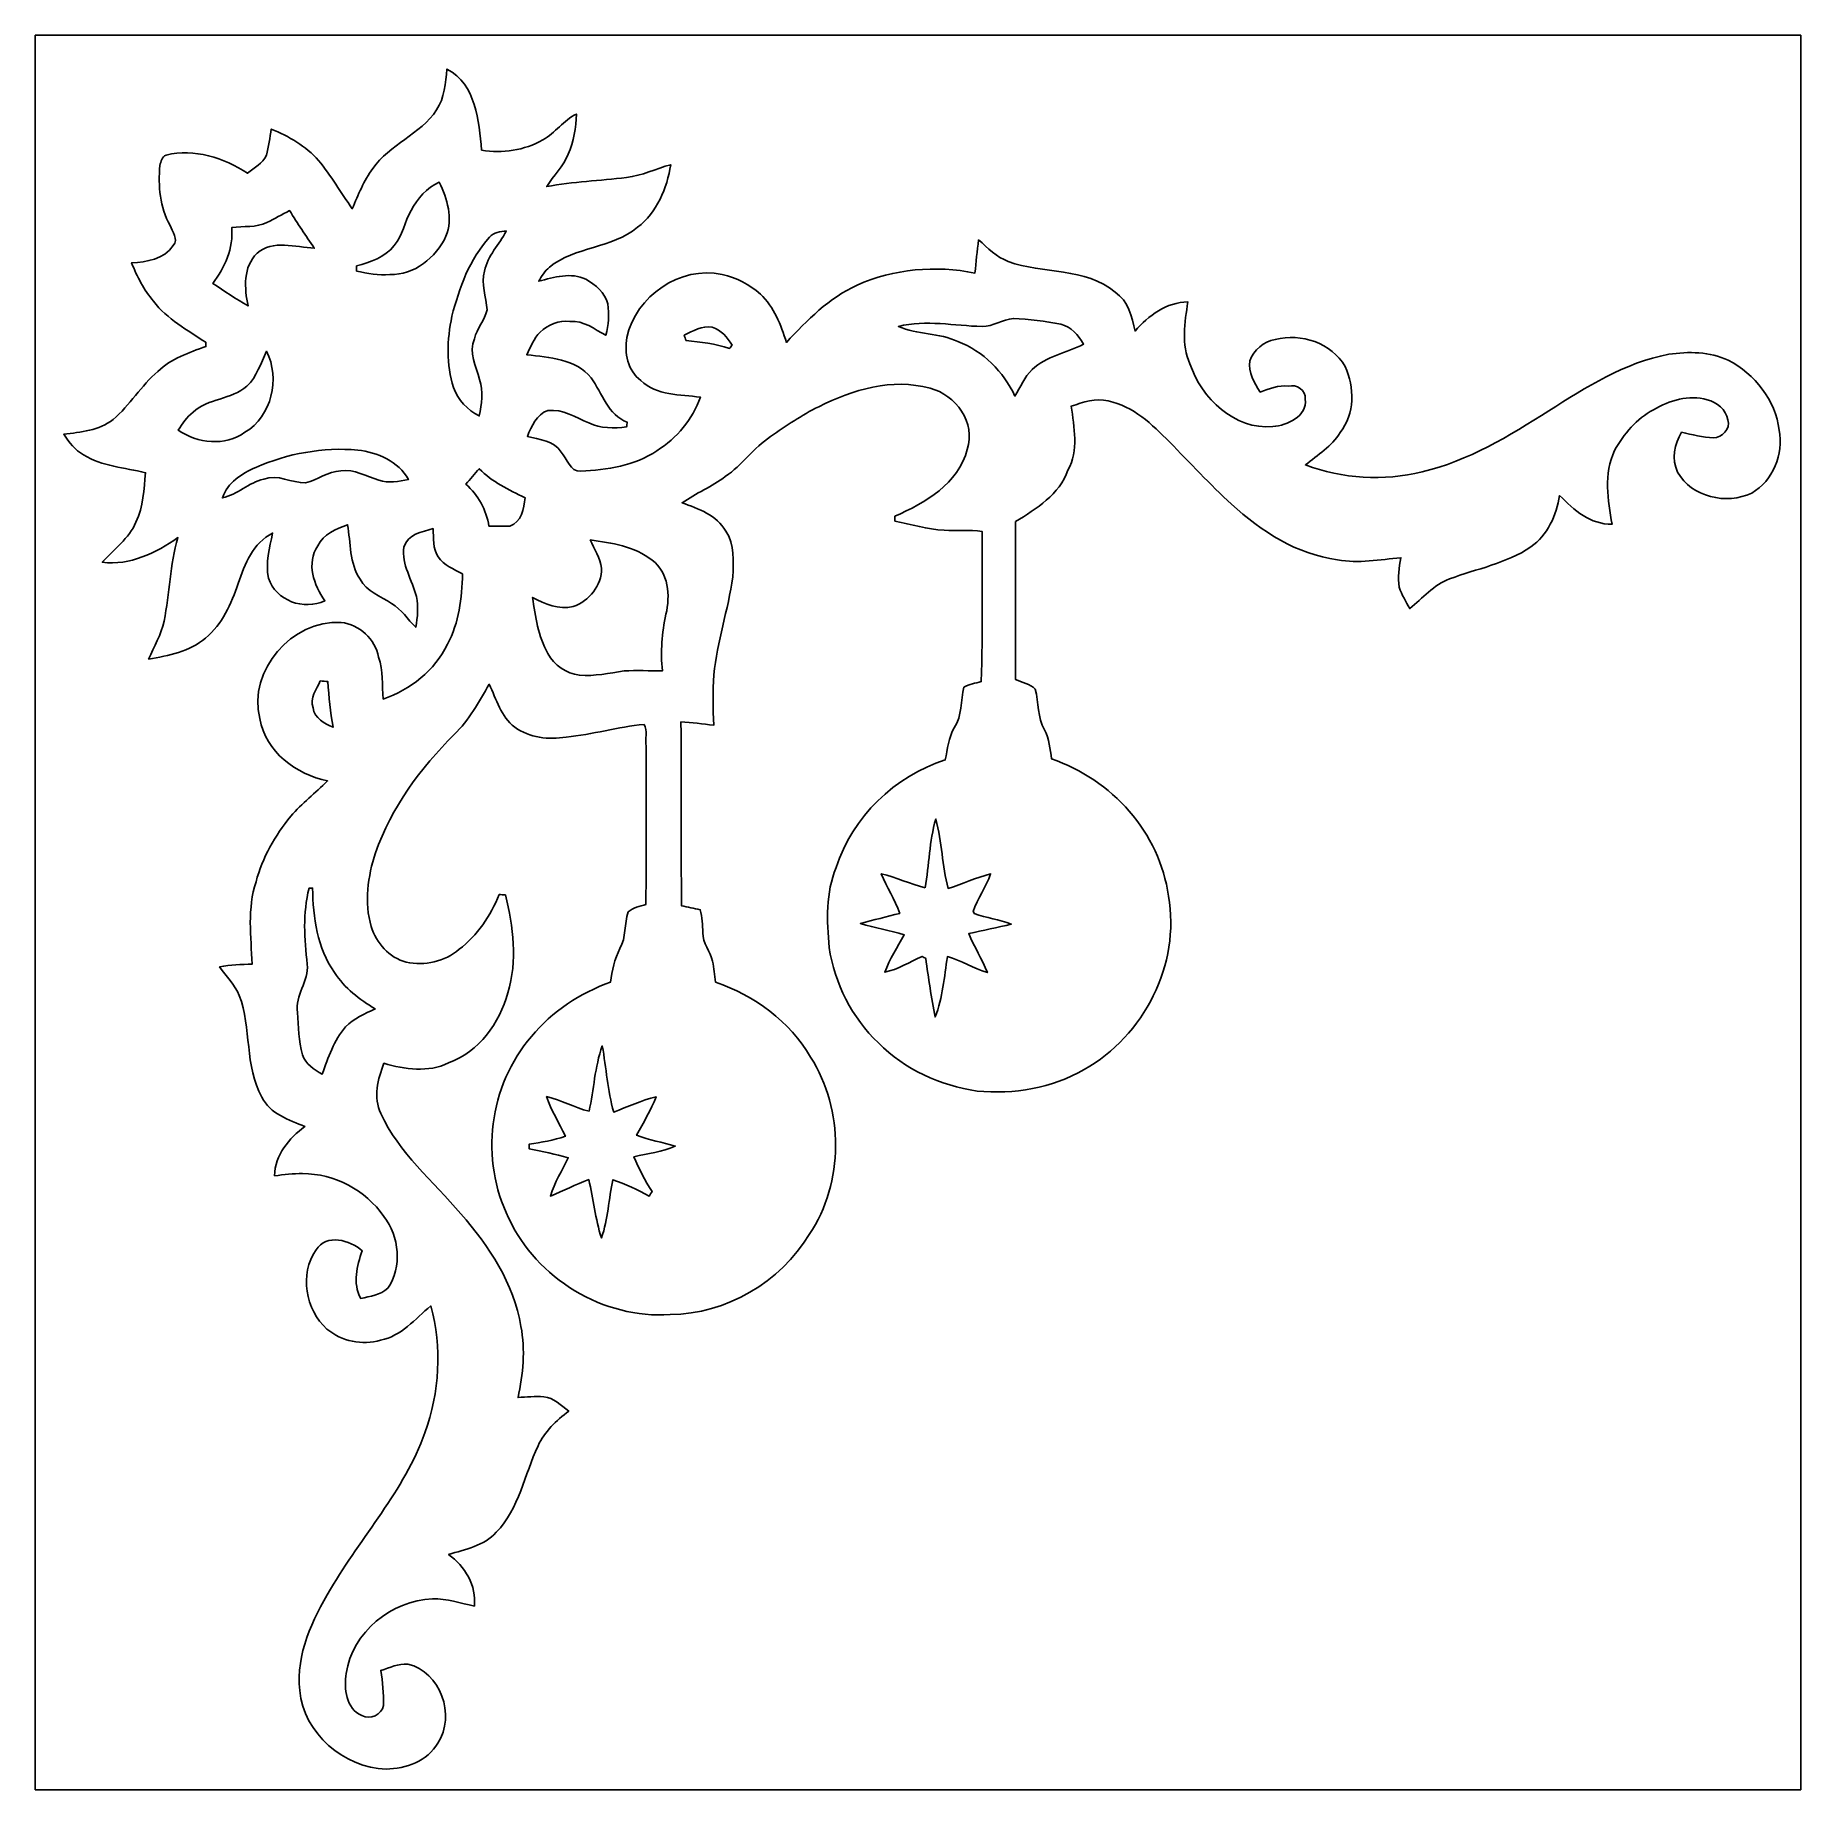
# Model space of a CAD drawing. Header units: centimetres. Extents: x -16.8 to 16.8, y -16.7 to 16.7.
import ezdxf

# ---------------------------------------------------------------- set-up
doc = ezdxf.new("R2010")
doc.units = ezdxf.units.CM
doc.header["$MEASUREMENT"] = 0
doc.layers.add('Layer 1', color=7, linetype='Continuous')

msp = doc.modelspace()

# ---------------------------------------------------------------- linework, layer by layer
at = {"layer": 'Layer 1', "color": 7}
for points, knots in [([(-16.77458, 16.66875), (-16.77458, 16.66875), (16.77458, 16.66875), (16.77458, 16.66875), (16.77458, 16.66875), (16.77458, 16.66875), (16.77458, -16.66875), (16.77458, -16.66875), (16.77458, -16.66875), (16.77458, -16.66875), (-16.77458, -16.66875), (-16.77458, -16.66875), (-16.77458, -16.66875), (-16.77458, -16.66875), (-16.77458, 16.66875), (-16.77458, 16.66875), (-16.77458, 16.66875), (-16.77458, 16.66875), (-16.77458, 16.66875), (-16.77458, 16.66875)], [0, 0, 0, 0, 0.16666667, 0.16666667, 0.16666667, 0.16666667, 0.33333333, 0.33333333, 0.33333333, 0.33333333, 0.5, 0.5, 0.5, 0.5, 0.66666667, 0.66666667, 0.66666667, 0.66666667, 1, 1, 1, 1]), ([(-8.95103, 16.02599), (-8.98349, 15.76282), (-8.99689, 15.47918), (-9.14753, 15.24988), (-9.14753, 15.24988), (-9.46221, 14.78492), (-10.03935, 14.59406), (-10.36285, 14.13757), (-10.36285, 14.13757), (-10.53218, 13.90474), (-10.63766, 13.63592), (-10.75196, 13.37416), (-10.75196, 13.37416), (-10.96574, 13.67896), (-11.1566, 14.00069), (-11.39049, 14.29103), (-11.39049, 14.29103), (-11.63355, 14.56267), (-11.9567, 14.7507), (-12.29113, 14.88793), (-12.29113, 14.88793), (-12.31583, 14.72071), (-12.33734, 14.55208), (-12.38285, 14.38875), (-12.38285, 14.38875), (-12.452, 14.23352), (-12.61639, 14.15556), (-12.74022, 14.04902), (-12.74022, 14.04902), (-13.19213, 14.34077), (-13.75304, 14.52492), (-14.28997, 14.39263), (-14.28997, 14.39263), (-14.36829, 14.36158), (-14.38981, 14.26951), (-14.40568, 14.19578), (-14.40568, 14.19578), (-14.4459, 13.80702), (-14.4018, 13.40485), (-14.21483, 13.05631), (-14.21483, 13.05631), (-14.1732, 12.93707), (-14.04549, 12.79278), (-14.15415, 12.67354), (-14.15415, 12.67354), (-14.33195, 12.40861), (-14.65474, 12.36345), (-14.94543, 12.34581), (-14.94543, 12.34581), (-14.84066, 12.08405), (-14.71119, 11.8297), (-14.52739, 11.6138), (-14.52739, 11.6138), (-14.26704, 11.27584), (-13.88604, 11.06593), (-13.53573, 10.83592), (-13.53573, 10.83592), (-13.53538, 10.81581), (-13.53397, 10.77524), (-13.53326, 10.75514), (-13.53326, 10.75514), (-13.85358, 10.63837), (-14.19578, 10.52724), (-14.44554, 10.28277), (-14.44554, 10.28277), (-14.76446, 10.01148), (-14.97612, 9.63718), (-15.29715, 9.36907), (-15.29715, 9.36907), (-15.56068, 9.15423), (-15.9131, 9.12918), (-16.23554, 9.0872), (-16.23554, 9.0872), (-16.13676, 8.93445), (-16.01929, 8.78734), (-15.8563, 8.69915), (-15.8563, 8.69915), (-15.50564, 8.47266), (-15.07525, 8.45573), (-14.68049, 8.3566), (-14.68049, 8.3566), (-14.71083, 8.04051), (-14.71789, 7.70996), (-14.86182, 7.41927), (-14.86182, 7.41927), (-14.9927, 7.10424), (-15.28163, 6.90316), (-15.50211, 6.65621), (-15.50211, 6.65621), (-14.97259, 6.58812), (-14.48506, 6.83436), (-14.0649, 7.12576), (-14.0649, 7.12576), (-14.22188, 6.60859), (-14.21906, 6.06354), (-14.32878, 5.53755), (-14.32878, 5.53755), (-14.38204, 5.28108), (-14.51645, 5.05354), (-14.62088, 4.81612), (-14.62088, 4.81612), (-14.24234, 4.87856), (-13.84018, 4.96076), (-13.53926, 5.21511), (-13.53926, 5.21511), (-13.21647, 5.47688), (-13.05101, 5.86775), (-12.91908, 6.25016), (-12.91908, 6.25016), (-12.79843, 6.61917), (-12.63544, 7.02698), (-12.26397, 7.20831), (-12.26397, 7.20831), (-12.32994, 6.92961), (-12.39873, 6.64139), (-12.34405, 6.35423), (-12.34405, 6.35423), (-12.20082, 5.92279), (-11.67095, 5.7344), (-11.27125, 5.92526), (-11.27125, 5.92526), (-11.48186, 6.21736), (-11.62791, 6.63716), (-11.40707, 6.96454), (-11.40707, 6.96454), (-11.29947, 7.18926), (-11.05782, 7.28733), (-10.83874, 7.36953), (-10.83874, 7.36953), (-10.78089, 7.02451), (-10.81158, 6.63363), (-10.59886, 6.33377), (-10.59886, 6.33377), (-10.47997, 6.09282), (-10.20904, 6.01345), (-10.00301, 5.86952), (-10.00301, 5.86952), (-9.81639, 5.75839), (-9.69821, 5.57036), (-9.54581, 5.42078), (-9.54581, 5.42078), (-9.50348, 5.61164), (-9.4996, 5.8106), (-9.53064, 6.00322), (-9.53064, 6.00322), (-9.61002, 6.31613), (-9.81851, 6.61), (-9.76948, 6.94514), (-9.76948, 6.94514), (-9.70703, 7.18326), (-9.42128, 7.233), (-9.21632, 7.29686), (-9.21632, 7.29686), (-9.20009, 7.11447), (-9.22549, 6.91691), (-9.11754, 6.75605), (-9.11754, 6.75605), (-9.01277, 6.59024), (-8.81662, 6.53062), (-8.65576, 6.43431), (-8.65576, 6.43431), (-8.66281, 5.97676), (-8.72278, 5.50545), (-8.9408, 5.09658), (-8.9408, 5.09658), (-9.18422, 4.60093), (-9.64424, 4.23192), (-10.16318, 4.05659), (-10.16318, 4.05659), (-10.1854, 4.32188), (-10.16776, 4.59423), (-10.25031, 4.85069), (-10.25031, 4.85069), (-10.31875, 5.19148), (-10.61473, 5.47617), (-10.96433, 5.51074), (-10.96433, 5.51074), (-11.89602, 5.56507), (-12.73422, 4.60304), (-12.50915, 3.68476), (-12.50915, 3.68476), (-12.39485, 3.05294), (-11.82158, 2.6229), (-11.2201, 2.49943), (-11.2201, 2.49943), (-11.44976, 2.27259), (-11.71046, 2.07645), (-11.91789, 1.82774), (-11.91789, 1.82774), (-12.21987, 1.46403), (-12.46011, 1.04246), (-12.5797, 0.58314), (-12.5797, 0.58314), (-12.74551, 0.07938), (-12.67954, -0.46073), (-12.65167, -0.98002), (-12.65167, -0.98002), (-12.85875, -0.99272), (-13.0683, -0.98848), (-13.2715, -1.0347), (-13.2715, -1.0347), (-13.14415, -1.21285), (-12.98222, -1.36878), (-12.89861, -1.5748), (-12.89861, -1.5748), (-12.66225, -2.19604), (-12.8016, -2.91959), (-12.46858, -3.50908), (-12.46858, -3.50908), (-12.313, -3.82905), (-11.95388, -3.94018), (-11.65084, -4.06647), (-11.65084, -4.06647), (-11.95141, -4.29084), (-12.22516, -4.60516), (-12.22834, -5.00204), (-12.22834, -5.00204), (-12.05054, -4.98404), (-11.87309, -4.959), (-11.69423, -4.96217), (-11.69423, -4.96217), (-11.08816, -4.96041), (-10.49514, -5.27509), (-10.15294, -5.77462), (-10.15294, -5.77462), (-9.85344, -6.15774), (-9.79876, -6.73029), (-10.07533, -7.14093), (-10.07533, -7.14093), (-10.2168, -7.26793), (-10.41294, -7.29756), (-10.59109, -7.33319), (-10.59109, -7.33319), (-10.74667, -7.03756), (-10.66518, -6.72147), (-10.56217, -6.42761), (-10.56217, -6.42761), (-10.79571, -6.21947), (-11.24021, -6.10094), (-11.43882, -6.41138), (-11.43882, -6.41138), (-11.76267, -6.86647), (-11.63955, -7.55121), (-11.23244, -7.91669), (-11.23244, -7.91669), (-10.95269, -8.14458), (-10.56287, -8.23313), (-10.21433, -8.12624), (-10.21433, -8.12624), (-9.81816, -8.05392), (-9.55499, -7.72019), (-9.26112, -7.47642), (-9.26112, -7.47642), (-9.03464, -8.26347), (-9.09673, -9.11895), (-9.37119, -9.88624), (-9.37119, -9.88624), (-9.76277, -10.99009), (-10.58298, -11.86039), (-11.16436, -12.85946), (-11.16436, -12.85946), (-11.51255, -13.43554), (-11.82264, -14.09347), (-11.74856, -14.78492), (-11.74856, -14.78492), (-11.67306, -15.59877), (-10.91318, -16.25388), (-10.10849, -16.27576), (-10.10849, -16.27576), (-9.73631, -16.27187), (-9.31651, -16.12441), (-9.12636, -15.78257), (-9.12636, -15.78257), (-8.77852, -15.26258), (-9.07486, -14.42191), (-9.69645, -14.28186), (-9.69645, -14.28186), (-9.87284, -14.26845), (-10.04147, -14.35206), (-10.20833, -14.40215), (-10.20833, -14.40215), (-10.17623, -14.62229), (-10.14871, -14.84348), (-10.16035, -15.06679), (-10.16035, -15.06679), (-10.18611, -15.24423), (-10.41329, -15.35077), (-10.56746, -15.25976), (-10.56746, -15.25976), (-10.87155, -15.13875), (-10.91248, -14.73906), (-10.86626, -14.46071), (-10.86626, -14.46071), (-10.75231, -13.67578), (-10.00407, -13.07394), (-9.22549, -13.03972), (-9.22549, -13.03972), (-8.95421, -13.04219), (-8.69386, -13.12263), (-8.43068, -13.18084), (-8.43068, -13.18084), (-8.38764, -12.79031), (-8.60989, -12.42131), (-8.92175, -12.20117), (-8.92175, -12.20117), (-8.60601, -12.09781), (-8.24689, -12.03819), (-8.01335, -11.77713), (-8.01335, -11.77713), (-7.57943, -11.32346), (-7.47783, -10.68529), (-7.22101, -10.13566), (-7.22101, -10.13566), (-7.09718, -9.86331), (-6.87211, -9.65306), (-6.63787, -9.47526), (-6.63787, -9.47526), (-6.78498, -9.36801), (-6.92256, -9.22126), (-7.11235, -9.2008), (-7.11235, -9.2008), (-7.27569, -9.19339), (-7.43867, -9.20644), (-7.6013, -9.21632), (-7.6013, -9.21632), (-7.50641, -8.77288), (-7.45843, -8.31356), (-7.54662, -7.86483), (-7.54662, -7.86483), (-7.67362, -7.04709), (-8.15834, -6.33906), (-8.68751, -5.72417), (-8.68751, -5.72417), (-9.21138, -5.10575), (-9.86896, -4.57306), (-10.20727, -3.81882), (-10.20727, -3.81882), (-10.35438, -3.51543), (-10.26866, -3.16336), (-10.14871, -2.86456), (-10.14871, -2.86456), (-9.75148, -2.98097), (-9.30557, -3.04588), (-8.91963, -2.85891), (-8.91963, -2.85891), (-8.33967, -2.64795), (-7.95373, -2.10185), (-7.79251, -1.52506), (-7.79251, -1.52506), (-7.60695, -0.9144), (-7.69655, -0.27234), (-7.83943, 0.33549), (-7.83943, 0.33549), (-7.86941, 0.33655), (-7.92939, 0.33902), (-7.95937, 0.34008), (-7.95937, 0.34008), (-8.12306, -0.06068), (-8.37177, -0.43744), (-8.71996, -0.69991), (-8.71996, -0.69991), (-8.99548, -0.93028), (-9.37436, -1.0227), (-9.72573, -0.94439), (-9.72573, -0.94439), (-10.05029, -0.8576), (-10.29476, -0.58244), (-10.39001, -0.26741), (-10.39001, -0.26741), (-10.53042, 0.19156), (-10.4521, 0.68651), (-10.31064, 1.13559), (-10.31064, 1.13559), (-10.00654, 1.99249), (-9.45621, 2.74532), (-8.81274, 3.37996), (-8.81274, 3.37996), (-8.53652, 3.6576), (-8.34143, 4.00085), (-8.14811, 4.33811), (-8.14811, 4.33811), (-8.01088, 4.05448), (-7.92903, 3.71792), (-7.66269, 3.52213), (-7.66269, 3.52213), (-7.38293, 3.32211), (-7.01957, 3.27589), (-6.68655, 3.3334), (-6.68655, 3.3334), (-6.18772, 3.38173), (-5.70371, 3.52566), (-5.20559, 3.5754), (-5.20559, 3.5754), (-5.13644, 3.44911), (-5.18795, 3.29389), (-5.16467, 3.15807), (-5.16467, 3.15807), (-5.16784, 2.15688), (-5.16819, 1.1557), (-5.16925, 0.15416), (-5.16925, 0.15416), (-5.28391, 0.11254), (-5.41761, 0.09807), (-5.50863, 0.01058), (-5.50863, 0.01058), (-5.58024, -0.21625), (-5.54496, -0.47308), (-5.66455, -0.68615), (-5.66455, -0.68615), (-5.76862, -0.88371), (-5.81695, -1.10208), (-5.842, -1.32256), (-5.842, -1.32256), (-6.42056, -1.53211), (-6.95431, -1.87572), (-7.34378, -2.35691), (-7.34378, -2.35691), (-8.15587, -3.28471), (-8.32626, -4.70217), (-7.77981, -5.8039), (-7.77981, -5.8039), (-7.24994, -6.9529), (-5.97711, -7.73183), (-4.70888, -7.6394), (-4.70888, -7.6394), (-3.64314, -7.63129), (-2.61796, -7.02557), (-2.06516, -6.11999), (-2.06516, -6.11999), (-1.40159, -5.12586), (-1.40547, -3.75285), (-2.04011, -2.74602), (-2.04011, -2.74602), (-2.43911, -2.06939), (-3.11115, -1.57868), (-3.84634, -1.32221), (-3.84634, -1.32221), (-3.86151, -1.18957), (-3.8802, -1.05763), (-3.90278, -0.9271), (-3.90278, -0.9271), (-3.95041, -0.74048), (-4.09222, -0.58208), (-4.09046, -0.38382), (-4.09046, -0.38382), (-4.0894, -0.23707), (-4.10422, -0.09066), (-4.13667, 0.05221), (-4.13667, 0.05221), (-4.25556, 0.07902), (-4.37515, 0.10336), (-4.49474, 0.127), (-4.49474, 0.127), (-4.50356, 1.29152), (-4.49051, 2.45604), (-4.50638, 3.62056), (-4.50638, 3.62056), (-4.2986, 3.60574), (-4.08975, 3.5874), (-3.88303, 3.55847), (-3.88303, 3.55847), (-3.89573, 3.87809), (-3.90066, 4.19841), (-3.87773, 4.51732), (-3.87773, 4.51732), (-3.81988, 5.14879), (-3.60504, 5.75169), (-3.52143, 6.37857), (-3.52143, 6.37857), (-3.50626, 6.67103), (-3.47839, 6.99311), (-3.65337, 7.24817), (-3.65337, 7.24817), (-3.82199, 7.55368), (-4.17654, 7.67045), (-4.48239, 7.78475), (-4.48239, 7.78475), (-4.21993, 7.9689), (-3.9176, 8.08849), (-3.66254, 8.28499), (-3.66254, 8.28499), (-3.34151, 8.49912), (-3.12244, 8.82932), (-2.80282, 9.04522), (-2.80282, 9.04522), (-2.50754, 9.24877), (-2.20874, 9.45127), (-1.88701, 9.61143), (-1.88701, 9.61143), (-1.24143, 9.93704), (-0.49001, 10.16212), (0.22825, 9.96139), (0.22825, 9.96139), (0.71931, 9.84003), (1.10349, 9.30628), (0.93698, 8.80004), (0.93698, 8.80004), (0.76517, 8.14705), (0.13758, 7.78439), (-0.43991, 7.52934), (-0.43991, 7.52934), (-0.43956, 7.50605), (-0.4385, 7.45984), (-0.43815, 7.43656), (-0.43815, 7.43656), (-0.12912, 7.36917), (0.1778, 7.2831), (0.4953, 7.26475), (0.4953, 7.26475), (0.73589, 7.24429), (0.97931, 7.27851), (1.2192, 7.24182), (1.2192, 7.24182), (1.21003, 6.29038), (1.2319, 5.33859), (1.20333, 4.38714), (1.20333, 4.38714), (1.09185, 4.35504), (0.97226, 4.34375), (0.87348, 4.28131), (0.87348, 4.28131), (0.80645, 4.0259), (0.8449, 3.73768), (0.68862, 3.51049), (0.68862, 3.51049), (0.57856, 3.32493), (0.56127, 3.10515), (0.51753, 2.89842), (0.51753, 2.89842), (-0.44379, 2.5968), (-1.24601, 1.81434), (-1.5554, 0.85337), (-1.5554, 0.85337), (-1.75366, 0.37394), (-1.73284, -0.1584), (-1.68839, -0.66463), (-1.68839, -0.66463), (-1.58433, -1.34832), (-1.25554, -2.00343), (-0.75001, -2.47862), (-0.75001, -2.47862), (-0.25435, -2.98556), (0.42686, -3.28648), (1.12219, -3.39302), (1.12219, -3.39302), (1.82069, -3.46004), (2.54847, -3.34116), (3.15842, -2.98274), (3.15842, -2.98274), (4.29295, -2.3495), (4.99428, -0.97861), (4.75756, 0.31186), (4.75756, 0.31186), (4.60128, 1.51624), (3.67489, 2.53365), (2.53859, 2.91818), (2.53859, 2.91818), (2.51213, 3.10586), (2.49379, 3.29883), (2.40594, 3.46992), (2.40594, 3.46992), (2.27013, 3.70628), (2.2987, 3.98921), (2.22709, 4.24321), (2.22709, 4.24321), (2.13007, 4.34799), (1.97873, 4.37021), (1.85314, 4.42736), (1.85314, 4.42736), (1.85067, 5.42713), (1.85173, 6.42726), (1.85279, 7.42703), (1.85279, 7.42703), (2.25072, 7.67327), (2.68429, 7.94209), (2.85009, 8.40564), (2.85009, 8.40564), (3.05611, 8.78311), (2.96686, 9.21879), (2.91147, 9.62237), (2.91147, 9.62237), (3.1369, 9.69504), (3.37502, 9.78147), (3.61421, 9.72079), (3.61421, 9.72079), (4.09293, 9.62625), (4.44571, 9.27135), (4.78049, 8.94327), (4.78049, 8.94327), (5.16784, 8.54287), (5.54955, 8.13682), (5.95701, 7.75688), (5.95701, 7.75688), (6.52286, 7.24535), (7.19843, 6.80261), (7.97101, 6.70313), (7.97101, 6.70313), (8.37283, 6.62023), (8.7757, 6.71019), (9.17716, 6.74158), (9.17716, 6.74158), (9.13977, 6.55743), (9.11472, 6.36693), (9.14506, 6.17996), (9.14506, 6.17996), (9.19268, 6.03673), (9.27276, 5.90656), (9.34579, 5.77497), (9.34579, 5.77497), (9.59167, 5.97041), (9.79911, 6.22794), (10.10214, 6.33906), (10.10214, 6.33906), (10.61861, 6.53274), (11.182, 6.63116), (11.6459, 6.94619), (11.6459, 6.94619), (11.96728, 7.17162), (12.13062, 7.54662), (12.19412, 7.92268), (12.19412, 7.92268), (12.46364, 7.64681), (12.78079, 7.372), (13.19071, 7.37658), (13.19071, 7.37658), (13.10569, 7.83696), (13.03126, 8.33755), (13.23693, 8.77711), (13.23693, 8.77711), (13.40979, 9.09391), (13.65462, 9.38107), (13.97635, 9.55393), (13.97635, 9.55393), (14.28256, 9.72538), (14.64663, 9.8492), (14.99729, 9.74196), (14.99729, 9.74196), (15.18497, 9.70597), (15.35536, 9.55181), (15.39275, 9.36237), (15.39275, 9.36237), (15.44355, 9.18598), (15.28163, 9.02406), (15.11617, 9.01735), (15.11617, 9.01735), (14.91015, 9.03005), (14.71224, 9.08332), (14.51187, 9.12566), (14.51187, 9.12566), (14.37217, 8.90341), (14.32172, 8.61095), (14.43461, 8.36718), (14.43461, 8.36718), (14.6999, 7.89234), (15.36912, 7.74136), (15.84325, 7.97066), (15.84325, 7.97066), (16.25318, 8.20385), (16.44791, 8.71079), (16.36395, 9.16622), (16.36395, 9.16622), (16.30221, 9.73914), (15.89652, 10.22985), (15.3984, 10.49479), (15.3984, 10.49479), (15.04562, 10.66024), (14.64345, 10.66024), (14.26563, 10.60838), (14.26563, 10.60838), (13.42813, 10.44646), (12.694, 9.98502), (11.98774, 9.53064), (11.98774, 9.53064), (11.23315, 9.05686), (10.45845, 8.57779), (9.58003, 8.37459), (9.58003, 8.37459), (8.85155, 8.19503), (8.06415, 8.23842), (7.36282, 8.50582), (7.36282, 8.50582), (7.59495, 8.69632), (7.86447, 8.85684), (8.02322, 9.12107), (8.02322, 9.12107), (8.30086, 9.47173), (8.2998, 9.98185), (8.11636, 10.37519), (8.11636, 10.37519), (7.85671, 10.82322), (7.27922, 11.01901), (6.78921, 10.88531), (6.78921, 10.88531), (6.56731, 10.85921), (6.3821, 10.68881), (6.30731, 10.48456), (6.30731, 10.48456), (6.27274, 10.26477), (6.38387, 10.06228), (6.50416, 9.88871), (6.50416, 9.88871), (6.6742, 9.95574), (6.84953, 10.02559), (7.03756, 10.00125), (7.03756, 10.00125), (7.19772, 10.04782), (7.37588, 9.92364), (7.35789, 9.75607), (7.35789, 9.75607), (7.40198, 9.42128), (7.01287, 9.26394), (6.74546, 9.23219), (6.74546, 9.23219), (6.01204, 9.17081), (5.39009, 9.76983), (5.16855, 10.42494), (5.16855, 10.42494), (4.99957, 10.79535), (5.06518, 11.21304), (5.12974, 11.6011), (5.12974, 11.6011), (4.72122, 11.59828), (4.38009, 11.34498), (4.12538, 11.04688), (4.12538, 11.04688), (4.06188, 11.31852), (3.99556, 11.62226), (3.74756, 11.78913), (3.74756, 11.78913), (3.17923, 12.26749), (2.37561, 12.12427), (1.71662, 12.37086), (1.71662, 12.37086), (1.49119, 12.45235), (1.32786, 12.62874), (1.15076, 12.78043), (1.15076, 12.78043), (1.12148, 12.57088), (1.10349, 12.35992), (1.08303, 12.14931), (1.08303, 12.14931), (0.33726, 12.30418), (-0.46214, 12.23363), (-1.15817, 11.9193), (-1.15817, 11.9193), (-1.6958, 11.67977), (-2.10326, 11.25149), (-2.50119, 10.83345), (-2.50119, 10.83345), (-2.60138, 11.16859), (-2.73967, 11.50197), (-2.99403, 11.75103), (-2.99403, 11.75103), (-3.20287, 11.93165), (-3.44876, 12.07347), (-3.72322, 12.1225), (-3.72322, 12.1225), (-4.52367, 12.30101), (-5.36434, 11.71081), (-5.5312, 10.92412), (-5.5312, 10.92412), (-5.58306, 10.6366), (-5.5178, 10.29194), (-5.26874, 10.11167), (-5.26874, 10.11167), (-4.96641, 9.8238), (-4.5212, 9.83968), (-4.13597, 9.79382), (-4.13597, 9.79382), (-4.2799, 9.36907), (-4.58294, 9.011), (-4.96217, 8.7757), (-4.96217, 8.7757), (-5.38304, 8.48289), (-5.91044, 8.41234), (-6.40927, 8.38376), (-6.40927, 8.38376), (-6.61599, 8.37283), (-6.66785, 8.62789), (-6.78145, 8.74783), (-6.78145, 8.74783), (-6.91444, 8.97361), (-7.19914, 8.9856), (-7.4235, 9.04628), (-7.4235, 9.04628), (-7.34589, 9.23996), (-7.2457, 9.46432), (-7.03439, 9.53911), (-7.03439, 9.53911), (-6.75146, 9.57051), (-6.50346, 9.40823), (-6.2551, 9.30346), (-6.2551, 9.30346), (-6.03144, 9.20291), (-5.77674, 9.18704), (-5.53685, 9.23114), (-5.53685, 9.23114), (-5.53403, 9.2523), (-5.52768, 9.29499), (-5.52485, 9.31616), (-5.52485, 9.31616), (-5.88927, 9.45727), (-6.00357, 9.86543), (-6.21065, 10.16), (-6.21065, 10.16), (-6.50311, 10.52371), (-7.00828, 10.54594), (-7.43409, 10.59886), (-7.43409, 10.59886), (-7.36106, 10.74773), (-7.2965, 10.90577), (-7.18291, 11.02924), (-7.18291, 11.02924), (-7.02698, 11.16083), (-6.82696, 11.26349), (-6.61564, 11.2328), (-6.61564, 11.2328), (-6.35388, 11.25643), (-6.15068, 11.0811), (-5.93372, 10.96786), (-5.93372, 10.96786), (-5.87939, 11.16154), (-5.86281, 11.36685), (-5.89598, 11.56582), (-5.89598, 11.56582), (-5.94289, 11.77996), (-6.13128, 11.92777), (-6.30978, 12.0329), (-6.30978, 12.0329), (-6.59412, 12.1726), (-6.91797, 12.06994), (-7.2069, 11.9948), (-7.2069, 11.9948), (-7.15257, 12.09252), (-7.09507, 12.192), (-7.00511, 12.2615), (-7.00511, 12.2615), (-6.51828, 12.65908), (-5.81343, 12.61533), (-5.33118, 13.02103), (-5.33118, 13.02103), (-4.95582, 13.30219), (-4.77308, 13.76151), (-4.69865, 14.21059), (-4.69865, 14.21059), (-4.98016, 14.13334), (-5.24651, 14.0014), (-5.53967, 13.96859), (-5.53967, 13.96859), (-6.04449, 13.90227), (-6.55496, 13.8878), (-7.05626, 13.79502), (-7.05626, 13.79502), (-6.92326, 14.00246), (-6.74123, 14.17849), (-6.65021, 14.41097), (-6.65021, 14.41097), (-6.53803, 14.6491), (-6.49923, 14.91262), (-6.49041, 15.17332), (-6.49041, 15.17332), (-6.73629, 15.05338), (-6.89363, 14.81349), (-7.13176, 14.68049), (-7.13176, 14.68049), (-7.47959, 14.48047), (-7.89905, 14.42191), (-8.29239, 14.48717), (-8.29239, 14.48717), (-8.35272, 15.04386), (-8.39082, 15.73142), (-8.95103, 16.02599)], [0, 0, 0, 0, 0.00456621, 0.00456621, 0.00456621, 0.00456621, 0.00913242, 0.00913242, 0.00913242, 0.00913242, 0.01369863, 0.01369863, 0.01369863, 0.01369863, 0.01826484, 0.01826484, 0.01826484, 0.01826484, 0.02283105, 0.02283105, 0.02283105, 0.02283105, 0.02739726, 0.02739726, 0.02739726, 0.02739726, 0.03196347, 0.03196347, 0.03196347, 0.03196347, 0.03652968, 0.03652968, 0.03652968, 0.03652968, 0.04109589, 0.04109589, 0.04109589, 0.04109589, 0.0456621, 0.0456621, 0.0456621, 0.0456621, 0.05022831, 0.05022831, 0.05022831, 0.05022831, 0.05479452, 0.05479452, 0.05479452, 0.05479452, 0.05936073, 0.05936073, 0.05936073, 0.05936073, 0.06392694, 0.06392694, 0.06392694, 0.06392694, 0.06849315, 0.06849315, 0.06849315, 0.06849315, 0.07305936, 0.07305936, 0.07305936, 0.07305936, 0.07762557, 0.07762557, 0.07762557, 0.07762557, 0.08219178, 0.08219178, 0.08219178, 0.08219178, 0.08675799, 0.08675799, 0.08675799, 0.08675799, 0.0913242, 0.0913242, 0.0913242, 0.0913242, 0.09589041, 0.09589041, 0.09589041, 0.09589041, 0.10045662, 0.10045662, 0.10045662, 0.10045662, 0.10502283, 0.10502283, 0.10502283, 0.10502283, 0.10958904, 0.10958904, 0.10958904, 0.10958904, 0.11415525, 0.11415525, 0.11415525, 0.11415525, 0.11872146, 0.11872146, 0.11872146, 0.11872146, 0.12328767, 0.12328767, 0.12328767, 0.12328767, 0.12785388, 0.12785388, 0.12785388, 0.12785388, 0.13242009, 0.13242009, 0.13242009, 0.13242009, 0.1369863, 0.1369863, 0.1369863, 0.1369863, 0.14155251, 0.14155251, 0.14155251, 0.14155251, 0.14611872, 0.14611872, 0.14611872, 0.14611872, 0.15068493, 0.15068493, 0.15068493, 0.15068493, 0.15525114, 0.15525114, 0.15525114, 0.15525114, 0.15981735, 0.15981735, 0.15981735, 0.15981735, 0.16438356, 0.16438356, 0.16438356, 0.16438356, 0.16894977, 0.16894977, 0.16894977, 0.16894977, 0.17351598, 0.17351598, 0.17351598, 0.17351598, 0.17808219, 0.17808219, 0.17808219, 0.17808219, 0.1826484, 0.1826484, 0.1826484, 0.1826484, 0.18721461, 0.18721461, 0.18721461, 0.18721461, 0.19178082, 0.19178082, 0.19178082, 0.19178082, 0.19634703, 0.19634703, 0.19634703, 0.19634703, 0.20091324, 0.20091324, 0.20091324, 0.20091324, 0.20547945, 0.20547945, 0.20547945, 0.20547945, 0.21004566, 0.21004566, 0.21004566, 0.21004566, 0.21461187, 0.21461187, 0.21461187, 0.21461187, 0.21917808, 0.21917808, 0.21917808, 0.21917808, 0.22374429, 0.22374429, 0.22374429, 0.22374429, 0.2283105, 0.2283105, 0.2283105, 0.2283105, 0.23287671, 0.23287671, 0.23287671, 0.23287671, 0.23744292, 0.23744292, 0.23744292, 0.23744292, 0.24200913, 0.24200913, 0.24200913, 0.24200913, 0.24657534, 0.24657534, 0.24657534, 0.24657534, 0.25114155, 0.25114155, 0.25114155, 0.25114155, 0.25570776, 0.25570776, 0.25570776, 0.25570776, 0.26027397, 0.26027397, 0.26027397, 0.26027397, 0.26484018, 0.26484018, 0.26484018, 0.26484018, 0.26940639, 0.26940639, 0.26940639, 0.26940639, 0.2739726, 0.2739726, 0.2739726, 0.2739726, 0.27853881, 0.27853881, 0.27853881, 0.27853881, 0.28310502, 0.28310502, 0.28310502, 0.28310502, 0.28767123, 0.28767123, 0.28767123, 0.28767123, 0.29223744, 0.29223744, 0.29223744, 0.29223744, 0.29680365, 0.29680365, 0.29680365, 0.29680365, 0.30136986, 0.30136986, 0.30136986, 0.30136986, 0.30593607, 0.30593607, 0.30593607, 0.30593607, 0.31050228, 0.31050228, 0.31050228, 0.31050228, 0.31506849, 0.31506849, 0.31506849, 0.31506849, 0.3196347, 0.3196347, 0.3196347, 0.3196347, 0.32420091, 0.32420091, 0.32420091, 0.32420091, 0.32876712, 0.32876712, 0.32876712, 0.32876712, 0.33333333, 0.33333333, 0.33333333, 0.33333333, 0.33789954, 0.33789954, 0.33789954, 0.33789954, 0.34246575, 0.34246575, 0.34246575, 0.34246575, 0.34703196, 0.34703196, 0.34703196, 0.34703196, 0.35159817, 0.35159817, 0.35159817, 0.35159817, 0.35616438, 0.35616438, 0.35616438, 0.35616438, 0.36073059, 0.36073059, 0.36073059, 0.36073059, 0.3652968, 0.3652968, 0.3652968, 0.3652968, 0.36986301, 0.36986301, 0.36986301, 0.36986301, 0.37442922, 0.37442922, 0.37442922, 0.37442922, 0.37899543, 0.37899543, 0.37899543, 0.37899543, 0.38356164, 0.38356164, 0.38356164, 0.38356164, 0.38812785, 0.38812785, 0.38812785, 0.38812785, 0.39269406, 0.39269406, 0.39269406, 0.39269406, 0.39726027, 0.39726027, 0.39726027, 0.39726027, 0.40182648, 0.40182648, 0.40182648, 0.40182648, 0.40639269, 0.40639269, 0.40639269, 0.40639269, 0.4109589, 0.4109589, 0.4109589, 0.4109589, 0.41552511, 0.41552511, 0.41552511, 0.41552511, 0.42009132, 0.42009132, 0.42009132, 0.42009132, 0.42465753, 0.42465753, 0.42465753, 0.42465753, 0.42922374, 0.42922374, 0.42922374, 0.42922374, 0.43378995, 0.43378995, 0.43378995, 0.43378995, 0.43835616, 0.43835616, 0.43835616, 0.43835616, 0.44292237, 0.44292237, 0.44292237, 0.44292237, 0.44748858, 0.44748858, 0.44748858, 0.44748858, 0.45205479, 0.45205479, 0.45205479, 0.45205479, 0.456621, 0.456621, 0.456621, 0.456621, 0.46118721, 0.46118721, 0.46118721, 0.46118721, 0.46575342, 0.46575342, 0.46575342, 0.46575342, 0.47031963, 0.47031963, 0.47031963, 0.47031963, 0.47488584, 0.47488584, 0.47488584, 0.47488584, 0.47945205, 0.47945205, 0.47945205, 0.47945205, 0.48401826, 0.48401826, 0.48401826, 0.48401826, 0.48858447, 0.48858447, 0.48858447, 0.48858447, 0.49315068, 0.49315068, 0.49315068, 0.49315068, 0.49771689, 0.49771689, 0.49771689, 0.49771689, 0.50228311, 0.50228311, 0.50228311, 0.50228311, 0.50684932, 0.50684932, 0.50684932, 0.50684932, 0.51141553, 0.51141553, 0.51141553, 0.51141553, 0.51598174, 0.51598174, 0.51598174, 0.51598174, 0.52054795, 0.52054795, 0.52054795, 0.52054795, 0.52511416, 0.52511416, 0.52511416, 0.52511416, 0.52968037, 0.52968037, 0.52968037, 0.52968037, 0.53424658, 0.53424658, 0.53424658, 0.53424658, 0.53881279, 0.53881279, 0.53881279, 0.53881279, 0.543379, 0.543379, 0.543379, 0.543379, 0.54794521, 0.54794521, 0.54794521, 0.54794521, 0.55251142, 0.55251142, 0.55251142, 0.55251142, 0.55707763, 0.55707763, 0.55707763, 0.55707763, 0.56164384, 0.56164384, 0.56164384, 0.56164384, 0.56621005, 0.56621005, 0.56621005, 0.56621005, 0.57077626, 0.57077626, 0.57077626, 0.57077626, 0.57534247, 0.57534247, 0.57534247, 0.57534247, 0.57990868, 0.57990868, 0.57990868, 0.57990868, 0.58447489, 0.58447489, 0.58447489, 0.58447489, 0.5890411, 0.5890411, 0.5890411, 0.5890411, 0.59360731, 0.59360731, 0.59360731, 0.59360731, 0.59817352, 0.59817352, 0.59817352, 0.59817352, 0.60273973, 0.60273973, 0.60273973, 0.60273973, 0.60730594, 0.60730594, 0.60730594, 0.60730594, 0.61187215, 0.61187215, 0.61187215, 0.61187215, 0.61643836, 0.61643836, 0.61643836, 0.61643836, 0.62100457, 0.62100457, 0.62100457, 0.62100457, 0.62557078, 0.62557078, 0.62557078, 0.62557078, 0.63013699, 0.63013699, 0.63013699, 0.63013699, 0.6347032, 0.6347032, 0.6347032, 0.6347032, 0.63926941, 0.63926941, 0.63926941, 0.63926941, 0.64383562, 0.64383562, 0.64383562, 0.64383562, 0.64840183, 0.64840183, 0.64840183, 0.64840183, 0.65296804, 0.65296804, 0.65296804, 0.65296804, 0.65753425, 0.65753425, 0.65753425, 0.65753425, 0.66210046, 0.66210046, 0.66210046, 0.66210046, 0.66666667, 0.66666667, 0.66666667, 0.66666667, 0.67123288, 0.67123288, 0.67123288, 0.67123288, 0.67579909, 0.67579909, 0.67579909, 0.67579909, 0.6803653, 0.6803653, 0.6803653, 0.6803653, 0.68493151, 0.68493151, 0.68493151, 0.68493151, 0.68949772, 0.68949772, 0.68949772, 0.68949772, 0.69406393, 0.69406393, 0.69406393, 0.69406393, 0.69863014, 0.69863014, 0.69863014, 0.69863014, 0.70319635, 0.70319635, 0.70319635, 0.70319635, 0.70776256, 0.70776256, 0.70776256, 0.70776256, 0.71232877, 0.71232877, 0.71232877, 0.71232877, 0.71689498, 0.71689498, 0.71689498, 0.71689498, 0.72146119, 0.72146119, 0.72146119, 0.72146119, 0.7260274, 0.7260274, 0.7260274, 0.7260274, 0.73059361, 0.73059361, 0.73059361, 0.73059361, 0.73515982, 0.73515982, 0.73515982, 0.73515982, 0.73972603, 0.73972603, 0.73972603, 0.73972603, 0.74429224, 0.74429224, 0.74429224, 0.74429224, 0.74885845, 0.74885845, 0.74885845, 0.74885845, 0.75342466, 0.75342466, 0.75342466, 0.75342466, 0.75799087, 0.75799087, 0.75799087, 0.75799087, 0.76255708, 0.76255708, 0.76255708, 0.76255708, 0.76712329, 0.76712329, 0.76712329, 0.76712329, 0.7716895, 0.7716895, 0.7716895, 0.7716895, 0.77625571, 0.77625571, 0.77625571, 0.77625571, 0.78082192, 0.78082192, 0.78082192, 0.78082192, 0.78538813, 0.78538813, 0.78538813, 0.78538813, 0.78995434, 0.78995434, 0.78995434, 0.78995434, 0.79452055, 0.79452055, 0.79452055, 0.79452055, 0.79908676, 0.79908676, 0.79908676, 0.79908676, 0.80365297, 0.80365297, 0.80365297, 0.80365297, 0.80821918, 0.80821918, 0.80821918, 0.80821918, 0.81278539, 0.81278539, 0.81278539, 0.81278539, 0.8173516, 0.8173516, 0.8173516, 0.8173516, 0.82191781, 0.82191781, 0.82191781, 0.82191781, 0.82648402, 0.82648402, 0.82648402, 0.82648402, 0.83105023, 0.83105023, 0.83105023, 0.83105023, 0.83561644, 0.83561644, 0.83561644, 0.83561644, 0.84018265, 0.84018265, 0.84018265, 0.84018265, 0.84474886, 0.84474886, 0.84474886, 0.84474886, 0.84931507, 0.84931507, 0.84931507, 0.84931507, 0.85388128, 0.85388128, 0.85388128, 0.85388128, 0.85844749, 0.85844749, 0.85844749, 0.85844749, 0.8630137, 0.8630137, 0.8630137, 0.8630137, 0.86757991, 0.86757991, 0.86757991, 0.86757991, 0.87214612, 0.87214612, 0.87214612, 0.87214612, 0.87671233, 0.87671233, 0.87671233, 0.87671233, 0.88127854, 0.88127854, 0.88127854, 0.88127854, 0.88584475, 0.88584475, 0.88584475, 0.88584475, 0.89041096, 0.89041096, 0.89041096, 0.89041096, 0.89497717, 0.89497717, 0.89497717, 0.89497717, 0.89954338, 0.89954338, 0.89954338, 0.89954338, 0.90410959, 0.90410959, 0.90410959, 0.90410959, 0.9086758, 0.9086758, 0.9086758, 0.9086758, 0.91324201, 0.91324201, 0.91324201, 0.91324201, 0.91780822, 0.91780822, 0.91780822, 0.91780822, 0.92237443, 0.92237443, 0.92237443, 0.92237443, 0.92694064, 0.92694064, 0.92694064, 0.92694064, 0.93150685, 0.93150685, 0.93150685, 0.93150685, 0.93607306, 0.93607306, 0.93607306, 0.93607306, 0.94063927, 0.94063927, 0.94063927, 0.94063927, 0.94520548, 0.94520548, 0.94520548, 0.94520548, 0.94977169, 0.94977169, 0.94977169, 0.94977169, 0.9543379, 0.9543379, 0.9543379, 0.9543379, 0.95890411, 0.95890411, 0.95890411, 0.95890411, 0.96347032, 0.96347032, 0.96347032, 0.96347032, 0.96803653, 0.96803653, 0.96803653, 0.96803653, 0.97260274, 0.97260274, 0.97260274, 0.97260274, 0.97716895, 0.97716895, 0.97716895, 0.97716895, 0.98173516, 0.98173516, 0.98173516, 0.98173516, 0.98630137, 0.98630137, 0.98630137, 0.98630137, 0.99086758, 0.99086758, 0.99086758, 0.99086758, 1, 1, 1, 1]), ([(-9.63471, 13.34241), (-9.50983, 13.56395), (-9.33521, 13.77315), (-9.09708, 13.87687), (-9.09708, 13.87687), (-8.94927, 13.56642), (-8.82862, 13.18754), (-8.97008, 12.85275), (-8.97008, 12.85275), (-9.15741, 12.446), (-9.57333, 12.10733), (-10.03723, 12.12356), (-10.03723, 12.12356), (-10.25137, 12.10134), (-10.46163, 12.14861), (-10.67047, 12.18812), (-10.67047, 12.18812), (-10.67012, 12.21281), (-10.66976, 12.26256), (-10.66941, 12.28725), (-10.66941, 12.28725), (-10.40977, 12.36204), (-10.12825, 12.44812), (-9.95786, 12.67354), (-9.95786, 12.67354), (-9.78817, 12.86334), (-9.75607, 13.12545), (-9.63471, 13.34241)], [0, 0, 0, 0, 0.125, 0.125, 0.125, 0.125, 0.25, 0.25, 0.25, 0.25, 0.375, 0.375, 0.375, 0.375, 0.5, 0.5, 0.5, 0.5, 0.625, 0.625, 0.625, 0.625, 0.75, 0.75, 0.75, 0.75, 1, 1, 1, 1]), ([(-12.37156, 13.11204), (-12.22587, 13.18119), (-12.08687, 13.26339), (-11.94364, 13.33747), (-11.94364, 13.33747), (-11.79019, 13.09687), (-11.63567, 12.85734), (-11.47304, 12.62309), (-11.47304, 12.62309), (-11.8304, 12.64461), (-12.26467, 12.78925), (-12.56136, 12.52608), (-12.56136, 12.52608), (-12.82665, 12.26961), (-12.80231, 11.85933), (-12.73175, 11.52701), (-12.73175, 11.52701), (-12.96458, 11.65507), (-13.17872, 11.81312), (-13.40309, 11.95493), (-13.40309, 11.95493), (-13.16849, 12.25832), (-13.01009, 12.62556), (-13.04078, 13.01609), (-13.04078, 13.01609), (-12.81959, 13.04678), (-12.57794, 13.00939), (-12.37156, 13.11204)], [0, 0, 0, 0, 0.125, 0.125, 0.125, 0.125, 0.25, 0.25, 0.25, 0.25, 0.375, 0.375, 0.375, 0.375, 0.5, 0.5, 0.5, 0.5, 0.625, 0.625, 0.625, 0.625, 0.75, 0.75, 0.75, 0.75, 1, 1, 1, 1]), ([(-8.14105, 12.83335), (-8.06485, 12.92789), (-7.93538, 12.9346), (-7.82496, 12.94977), (-7.82496, 12.94977), (-7.95514, 12.69153), (-8.17951, 12.48304), (-8.23842, 12.18988), (-8.23842, 12.18988), (-8.31779, 11.94294), (-8.1975, 11.69811), (-8.19044, 11.45152), (-8.19044, 11.45152), (-8.23101, 11.25361), (-8.38482, 11.09945), (-8.43033, 10.90224), (-8.43033, 10.90224), (-8.54004, 10.63837), (-8.39505, 10.37907), (-8.33155, 10.12543), (-8.33155, 10.12543), (-8.25888, 9.89965), (-8.29345, 9.66223), (-8.33861, 9.43539), (-8.33861, 9.43539), (-8.56298, 9.54828), (-8.74324, 9.73737), (-8.82685, 9.97656), (-8.82685, 9.97656), (-8.97114, 10.41188), (-8.94856, 10.88496), (-8.85649, 11.32875), (-8.85649, 11.32875), (-8.72314, 11.86956), (-8.51958, 12.4146), (-8.14105, 12.83335)], [0, 0, 0, 0, 0.1, 0.1, 0.1, 0.1, 0.2, 0.2, 0.2, 0.2, 0.3, 0.3, 0.3, 0.3, 0.4, 0.4, 0.4, 0.4, 0.5, 0.5, 0.5, 0.5, 0.6, 0.6, 0.6, 0.6, 0.7, 0.7, 0.7, 0.7, 0.8, 0.8, 0.8, 0.8, 1, 1, 1, 1]), ([(-4.44359, 10.96962), (-4.27814, 11.04759), (-4.10316, 11.15942), (-3.90948, 11.11991), (-3.90948, 11.11991), (-3.73451, 11.07863), (-3.63149, 10.91812), (-3.53025, 10.78371), (-3.53025, 10.78371), (-3.54401, 10.76713), (-3.57082, 10.73467), (-3.58422, 10.71809), (-3.58422, 10.71809), (-3.85057, 10.80488), (-4.12997, 10.84121), (-4.40725, 10.86873), (-4.40725, 10.86873), (-4.41643, 10.89413), (-4.43442, 10.94458), (-4.44359, 10.96962)], [0, 0, 0, 0, 0.16666667, 0.16666667, 0.16666667, 0.16666667, 0.33333333, 0.33333333, 0.33333333, 0.33333333, 0.5, 0.5, 0.5, 0.5, 0.66666667, 0.66666667, 0.66666667, 0.66666667, 1, 1, 1, 1]), ([(1.21814, 11.13614), (1.42699, 11.13543), (1.60831, 11.2649), (1.81187, 11.28854), (1.81187, 11.28854), (2.11314, 11.26772), (2.41688, 11.24373), (2.71216, 11.17847), (2.71216, 11.17847), (2.91289, 11.13049), (3.04729, 10.96962), (3.14643, 10.80029), (3.14643, 10.80029), (2.82399, 10.63343), (2.44158, 10.57275), (2.16817, 10.32016), (2.16817, 10.32016), (2.02318, 10.17764), (1.94874, 9.98326), (1.84291, 9.81251), (1.84291, 9.81251), (1.61854, 10.27359), (1.24601, 10.66906), (0.75812, 10.84827), (0.75812, 10.84827), (0.40358, 11.02219), (-0.01446, 10.97527), (-0.37112, 11.13825), (-0.37112, 11.13825), (0.1524, 11.26596), (0.68933, 11.14813), (1.21814, 11.13614)], [0, 0, 0, 0, 0.11111111, 0.11111111, 0.11111111, 0.11111111, 0.22222222, 0.22222222, 0.22222222, 0.22222222, 0.33333333, 0.33333333, 0.33333333, 0.33333333, 0.44444444, 0.44444444, 0.44444444, 0.44444444, 0.55555556, 0.55555556, 0.55555556, 0.55555556, 0.66666667, 0.66666667, 0.66666667, 0.66666667, 0.77777778, 0.77777778, 0.77777778, 0.77777778, 1, 1, 1, 1]), ([(-12.75256, 10.0009), (-12.56277, 10.17976), (-12.49327, 10.4394), (-12.37933, 10.66588), (-12.37933, 10.66588), (-12.11898, 10.14695), (-12.27843, 9.42516), (-12.79278, 9.12671), (-12.79278, 9.12671), (-13.16602, 8.85507), (-13.69307, 8.91293), (-14.06102, 9.16658), (-14.06102, 9.16658), (-13.97882, 9.29005), (-13.89698, 9.4174), (-13.77668, 9.50771), (-13.77668, 9.50771), (-13.49022, 9.77336), (-13.04678, 9.74443), (-12.75256, 10.0009)], [0, 0, 0, 0, 0.16666667, 0.16666667, 0.16666667, 0.16666667, 0.33333333, 0.33333333, 0.33333333, 0.33333333, 0.5, 0.5, 0.5, 0.5, 0.66666667, 0.66666667, 0.66666667, 0.66666667, 1, 1, 1, 1]), ([(-12.58464, 8.45749), (-11.97892, 8.72278), (-11.30723, 8.84626), (-10.64754, 8.78699), (-10.64754, 8.78699), (-10.2743, 8.73972), (-9.86896, 8.57603), (-9.68516, 8.22784), (-9.68516, 8.22784), (-9.8679, 8.19185), (-10.06299, 8.14952), (-10.24361, 8.21514), (-10.24361, 8.21514), (-10.48138, 8.2864), (-10.70928, 8.43174), (-10.96786, 8.39223), (-10.96786, 8.39223), (-11.21163, 8.38094), (-11.40883, 8.22396), (-11.63708, 8.16222), (-11.63708, 8.16222), (-11.90484, 8.15904), (-12.16872, 8.33967), (-12.43401, 8.23383), (-12.43401, 8.23383), (-12.72081, 8.17174), (-12.93283, 7.93997), (-13.21858, 7.87788), (-13.21858, 7.87788), (-13.12651, 8.17174), (-12.85099, 8.33861), (-12.58464, 8.45749)], [0, 0, 0, 0, 0.11111111, 0.11111111, 0.11111111, 0.11111111, 0.22222222, 0.22222222, 0.22222222, 0.22222222, 0.33333333, 0.33333333, 0.33333333, 0.33333333, 0.44444444, 0.44444444, 0.44444444, 0.44444444, 0.55555556, 0.55555556, 0.55555556, 0.55555556, 0.66666667, 0.66666667, 0.66666667, 0.66666667, 0.77777778, 0.77777778, 0.77777778, 0.77777778, 1, 1, 1, 1]), ([(-8.59155, 8.13788), (-8.50724, 8.23595), (-8.42292, 8.33473), (-8.33826, 8.4328), (-8.33826, 8.4328), (-8.09308, 8.18409), (-7.7791, 8.03063), (-7.4676, 7.88247), (-7.4676, 7.88247), (-7.48594, 7.68385), (-7.53745, 7.40833), (-7.75899, 7.34307), (-7.75899, 7.34307), (-7.89093, 7.33778), (-8.02217, 7.33954), (-8.15375, 7.34236), (-8.15375, 7.34236), (-8.20244, 7.64928), (-8.35766, 7.93362), (-8.59155, 8.13788)], [0, 0, 0, 0, 0.16666667, 0.16666667, 0.16666667, 0.16666667, 0.33333333, 0.33333333, 0.33333333, 0.33333333, 0.5, 0.5, 0.5, 0.5, 0.66666667, 0.66666667, 0.66666667, 0.66666667, 1, 1, 1, 1]), ([(-6.22935, 7.08201), (-5.82119, 7.02169), (-5.38551, 6.96101), (-5.05354, 6.69431), (-5.05354, 6.69431), (-4.7371, 6.46642), (-4.7057, 6.02015), (-4.79037, 5.66773), (-4.79037, 5.66773), (-4.86516, 5.3146), (-4.8962, 4.95088), (-4.8574, 4.5914), (-4.8574, 4.5914), (-5.10011, 4.58999), (-5.34388, 4.60798), (-5.58588, 4.58964), (-5.58588, 4.58964), (-5.86669, 4.55119), (-6.14786, 4.48416), (-6.43326, 4.50779), (-6.43326, 4.50779), (-6.68126, 4.54731), (-6.91938, 4.69547), (-7.03509, 4.92301), (-7.03509, 4.92301), (-7.21783, 5.24792), (-7.26969, 5.62398), (-7.32543, 5.98699), (-7.32543, 5.98699), (-7.08942, 5.86246), (-6.82978, 5.75063), (-6.55461, 5.81343), (-6.55461, 5.81343), (-6.25087, 5.92032), (-6.00639, 6.20959), (-6.01557, 6.54262), (-6.01557, 6.54262), (-6.04132, 6.737), (-6.14751, 6.90774), (-6.22935, 7.08201)], [0, 0, 0, 0, 0.09090909, 0.09090909, 0.09090909, 0.09090909, 0.18181818, 0.18181818, 0.18181818, 0.18181818, 0.27272727, 0.27272727, 0.27272727, 0.27272727, 0.36363636, 0.36363636, 0.36363636, 0.36363636, 0.45454545, 0.45454545, 0.45454545, 0.45454545, 0.54545455, 0.54545455, 0.54545455, 0.54545455, 0.63636364, 0.63636364, 0.63636364, 0.63636364, 0.72727273, 0.72727273, 0.72727273, 0.72727273, 0.81818182, 0.81818182, 0.81818182, 0.81818182, 1, 1, 1, 1]), ([(-11.35944, 4.40126), (-11.31076, 4.39737), (-11.26208, 4.39314), (-11.21375, 4.38926), (-11.21375, 4.38926), (-11.19823, 4.09751), (-11.16965, 3.80647), (-11.11709, 3.51896), (-11.11709, 3.51896), (-11.28078, 3.58881), (-11.46881, 3.69111), (-11.49703, 3.8862), (-11.49703, 3.8862), (-11.55806, 4.07741), (-11.43423, 4.24004), (-11.35944, 4.40126)], [0, 0, 0, 0, 0.2, 0.2, 0.2, 0.2, 0.4, 0.4, 0.4, 0.4, 0.6, 0.6, 0.6, 0.6, 1, 1, 1, 1]), ([(0.13441, 0.4699), (0.21802, 0.90135), (0.2099, 1.3529), (0.33902, 1.77412), (0.33902, 1.77412), (0.46179, 1.34338), (0.45226, 0.88724), (0.57221, 0.45614), (0.57221, 0.45614), (0.84455, 0.54046), (1.10314, 0.66463), (1.38042, 0.73484), (1.38042, 0.73484), (1.29611, 0.48401), (1.13277, 0.26811), (1.0474, 0.01834), (1.0474, 0.01834), (1.05269, 0.00917), (1.06362, -0.00917), (1.06892, -0.01834), (1.06892, -0.01834), (1.29822, -0.10336), (1.54446, -0.13264), (1.77341, -0.22049), (1.77341, -0.22049), (1.50566, -0.28787), (1.23507, -0.34149), (0.96555, -0.39934), (0.96555, -0.39934), (1.07068, -0.65264), (1.21744, -0.88653), (1.31939, -1.14159), (1.31939, -1.14159), (1.05833, -1.05869), (0.82091, -0.91581), (0.55774, -0.83891), (0.55774, -0.83891), (0.50165, -1.22414), (0.46778, -1.61925), (0.32526, -1.98543), (0.32526, -1.98543), (0.25506, -1.61643), (0.19756, -1.2446), (0.14817, -0.87242), (0.14817, -0.87242), (0.13088, -0.86289), (0.09596, -0.84455), (0.07867, -0.83503), (0.07867, -0.83503), (-0.15734, -0.93733), (-0.37888, -1.08162), (-0.63288, -1.13524), (-0.63288, -1.13524), (-0.53728, -0.88512), (-0.39194, -0.65864), (-0.26176, -0.42616), (-0.26176, -0.42616), (-0.53481, -0.33867), (-0.81986, -0.29669), (-1.09326, -0.2099), (-1.09326, -0.2099), (-0.84667, -0.13899), (-0.59514, -0.08467), (-0.34784, -0.01588), (-0.34784, -0.01588), (-0.43674, 0.2473), (-0.59161, 0.48084), (-0.69921, 0.73554), (-0.69921, 0.73554), (-0.41487, 0.66816), (-0.14887, 0.54222), (0.13441, 0.4699)], [0, 0, 0, 0, 0.05263158, 0.05263158, 0.05263158, 0.05263158, 0.10526316, 0.10526316, 0.10526316, 0.10526316, 0.15789474, 0.15789474, 0.15789474, 0.15789474, 0.21052632, 0.21052632, 0.21052632, 0.21052632, 0.26315789, 0.26315789, 0.26315789, 0.26315789, 0.31578947, 0.31578947, 0.31578947, 0.31578947, 0.36842105, 0.36842105, 0.36842105, 0.36842105, 0.42105263, 0.42105263, 0.42105263, 0.42105263, 0.47368421, 0.47368421, 0.47368421, 0.47368421, 0.52631579, 0.52631579, 0.52631579, 0.52631579, 0.57894737, 0.57894737, 0.57894737, 0.57894737, 0.63157895, 0.63157895, 0.63157895, 0.63157895, 0.68421053, 0.68421053, 0.68421053, 0.68421053, 0.73684211, 0.73684211, 0.73684211, 0.73684211, 0.78947368, 0.78947368, 0.78947368, 0.78947368, 0.84210526, 0.84210526, 0.84210526, 0.84210526, 0.89473684, 0.89473684, 0.89473684, 0.89473684, 1, 1, 1, 1]), ([(-11.57323, 0.46073), (-11.55594, 0.46143), (-11.52137, 0.46284), (-11.50444, 0.46355), (-11.50444, 0.46355), (-11.49668, -0.09031), (-11.42083, -0.68016), (-11.08604, -1.14088), (-11.08604, -1.14088), (-10.90013, -1.44039), (-10.60909, -1.64924), (-10.31522, -1.83303), (-10.31522, -1.83303), (-10.51384, -1.92687), (-10.72374, -2.01189), (-10.8772, -2.17558), (-10.8772, -2.17558), (-11.10756, -2.42605), (-11.20316, -2.75978), (-11.32276, -3.06952), (-11.32276, -3.06952), (-11.48009, -2.98838), (-11.63884, -2.87973), (-11.69741, -2.70228), (-11.69741, -2.70228), (-11.76937, -2.44158), (-11.77572, -2.16923), (-11.78878, -1.90147), (-11.78878, -1.90147), (-11.84416, -1.5748), (-11.57499, -1.30845), (-11.60568, -0.98319), (-11.60568, -0.98319), (-11.6646, -0.50271), (-11.69141, -0.01305), (-11.57323, 0.46073)], [0, 0, 0, 0, 0.1, 0.1, 0.1, 0.1, 0.2, 0.2, 0.2, 0.2, 0.3, 0.3, 0.3, 0.3, 0.4, 0.4, 0.4, 0.4, 0.5, 0.5, 0.5, 0.5, 0.6, 0.6, 0.6, 0.6, 0.7, 0.7, 0.7, 0.7, 0.8, 0.8, 0.8, 0.8, 1, 1, 1, 1]), ([(-6.25158, -3.77754), (-6.15668, -3.36585), (-6.14609, -2.93617), (-5.99934, -2.53647), (-5.99934, -2.53647), (-5.92314, -2.95451), (-5.90056, -3.38279), (-5.78273, -3.79307), (-5.78273, -3.79307), (-5.51603, -3.69076), (-5.25357, -3.57329), (-4.97628, -3.50026), (-4.97628, -3.50026), (-5.074, -3.75708), (-5.21829, -3.99168), (-5.34882, -4.23263), (-5.34882, -4.23263), (-5.11034, -4.32435), (-4.85669, -4.36492), (-4.61257, -4.4383), (-4.61257, -4.4383), (-4.86093, -4.55013), (-5.13644, -4.578), (-5.39891, -4.6422), (-5.39891, -4.6422), (-5.30296, -4.87221), (-5.18619, -5.09341), (-5.05425, -5.30472), (-5.05425, -5.30472), (-5.0673, -5.32553), (-5.09341, -5.36681), (-5.10681, -5.38727), (-5.10681, -5.38727), (-5.33259, -5.27403), (-5.55801, -5.15514), (-5.79931, -5.07788), (-5.79931, -5.07788), (-5.87975, -5.44371), (-5.88751, -5.82824), (-6.01627, -6.18278), (-6.01627, -6.18278), (-6.13304, -5.82154), (-6.16867, -5.44301), (-6.25757, -5.07541), (-6.25757, -5.07541), (-6.50416, -5.16996), (-6.73982, -5.29026), (-6.98535, -5.38727), (-6.98535, -5.38727), (-6.90774, -5.12974), (-6.76204, -4.90079), (-6.64633, -4.66019), (-6.64633, -4.66019), (-6.89046, -4.59034), (-7.13916, -4.54096), (-7.38787, -4.49192), (-7.38787, -4.49192), (-7.38823, -4.47005), (-7.38893, -4.42666), (-7.38964, -4.40478), (-7.38964, -4.40478), (-7.15786, -4.36704), (-6.92468, -4.32858), (-6.70172, -4.25274), (-6.70172, -4.25274), (-6.81708, -3.99909), (-6.97124, -3.76308), (-7.05767, -3.49709), (-7.05767, -3.49709), (-6.78145, -3.56905), (-6.52745, -3.70487), (-6.25158, -3.77754)], [0, 0, 0, 0, 0.05263158, 0.05263158, 0.05263158, 0.05263158, 0.10526316, 0.10526316, 0.10526316, 0.10526316, 0.15789474, 0.15789474, 0.15789474, 0.15789474, 0.21052632, 0.21052632, 0.21052632, 0.21052632, 0.26315789, 0.26315789, 0.26315789, 0.26315789, 0.31578947, 0.31578947, 0.31578947, 0.31578947, 0.36842105, 0.36842105, 0.36842105, 0.36842105, 0.42105263, 0.42105263, 0.42105263, 0.42105263, 0.47368421, 0.47368421, 0.47368421, 0.47368421, 0.52631579, 0.52631579, 0.52631579, 0.52631579, 0.57894737, 0.57894737, 0.57894737, 0.57894737, 0.63157895, 0.63157895, 0.63157895, 0.63157895, 0.68421053, 0.68421053, 0.68421053, 0.68421053, 0.73684211, 0.73684211, 0.73684211, 0.73684211, 0.78947368, 0.78947368, 0.78947368, 0.78947368, 0.84210526, 0.84210526, 0.84210526, 0.84210526, 0.89473684, 0.89473684, 0.89473684, 0.89473684, 1, 1, 1, 1])]:
    msp.add_open_spline(points, degree=3, knots=knots, dxfattribs=at)
at = {"layer": 'Layer 1', "color": 250}
for points, knots in [([(-8.95103, 16.02599), (-8.39082, 15.73142), (-8.35272, 15.04386), (-8.29239, 14.48717), (-8.29239, 14.48717), (-7.89905, 14.42191), (-7.47959, 14.48047), (-7.13176, 14.68049), (-7.13176, 14.68049), (-6.89363, 14.81349), (-6.73629, 15.05338), (-6.49041, 15.17332), (-6.49041, 15.17332), (-6.49923, 14.91262), (-6.53803, 14.6491), (-6.65021, 14.41097), (-6.65021, 14.41097), (-6.74123, 14.17849), (-6.92326, 14.00246), (-7.05626, 13.79502), (-7.05626, 13.79502), (-6.55496, 13.8878), (-6.04449, 13.90227), (-5.53967, 13.96859), (-5.53967, 13.96859), (-5.24651, 14.0014), (-4.98016, 14.13334), (-4.69865, 14.21059), (-4.69865, 14.21059), (-4.77308, 13.76151), (-4.95582, 13.30219), (-5.33118, 13.02103), (-5.33118, 13.02103), (-5.81343, 12.61533), (-6.51828, 12.65908), (-7.00511, 12.2615), (-7.00511, 12.2615), (-7.09507, 12.192), (-7.15257, 12.09252), (-7.2069, 11.9948), (-7.2069, 11.9948), (-6.91797, 12.06994), (-6.59412, 12.1726), (-6.30978, 12.0329), (-6.30978, 12.0329), (-6.13128, 11.92777), (-5.94289, 11.77996), (-5.89598, 11.56582), (-5.89598, 11.56582), (-5.86281, 11.36685), (-5.87939, 11.16154), (-5.93372, 10.96786), (-5.93372, 10.96786), (-6.15068, 11.0811), (-6.35388, 11.25643), (-6.61564, 11.2328), (-6.61564, 11.2328), (-6.82696, 11.26349), (-7.02698, 11.16083), (-7.18291, 11.02924), (-7.18291, 11.02924), (-7.2965, 10.90577), (-7.36106, 10.74773), (-7.43409, 10.59886), (-7.43409, 10.59886), (-7.00828, 10.54594), (-6.50311, 10.52371), (-6.21065, 10.16), (-6.21065, 10.16), (-6.00357, 9.86543), (-5.88927, 9.45727), (-5.52485, 9.31616), (-5.52485, 9.31616), (-5.52768, 9.29499), (-5.53403, 9.2523), (-5.53685, 9.23114), (-5.53685, 9.23114), (-5.77674, 9.18704), (-6.03144, 9.20291), (-6.2551, 9.30346), (-6.2551, 9.30346), (-6.50346, 9.40823), (-6.75146, 9.57051), (-7.03439, 9.53911), (-7.03439, 9.53911), (-7.2457, 9.46432), (-7.34589, 9.23996), (-7.4235, 9.04628), (-7.4235, 9.04628), (-7.19914, 8.9856), (-6.91444, 8.97361), (-6.78145, 8.74783), (-6.78145, 8.74783), (-6.66785, 8.62789), (-6.61599, 8.37283), (-6.40927, 8.38376), (-6.40927, 8.38376), (-5.91044, 8.41234), (-5.38304, 8.48289), (-4.96217, 8.7757), (-4.96217, 8.7757), (-4.58294, 9.011), (-4.2799, 9.36907), (-4.13597, 9.79382), (-4.13597, 9.79382), (-4.5212, 9.83968), (-4.96641, 9.8238), (-5.26874, 10.11167), (-5.26874, 10.11167), (-5.5178, 10.29194), (-5.58306, 10.6366), (-5.5312, 10.92412), (-5.5312, 10.92412), (-5.36434, 11.71081), (-4.52367, 12.30101), (-3.72322, 12.1225), (-3.72322, 12.1225), (-3.44876, 12.07347), (-3.20287, 11.93165), (-2.99403, 11.75103), (-2.99403, 11.75103), (-2.73967, 11.50197), (-2.60138, 11.16859), (-2.50119, 10.83345), (-2.50119, 10.83345), (-2.10326, 11.25149), (-1.6958, 11.67977), (-1.15817, 11.9193), (-1.15817, 11.9193), (-0.46214, 12.23363), (0.33726, 12.30418), (1.08303, 12.14931), (1.08303, 12.14931), (1.10349, 12.35992), (1.12148, 12.57088), (1.15076, 12.78043), (1.15076, 12.78043), (1.32786, 12.62874), (1.49119, 12.45235), (1.71662, 12.37086), (1.71662, 12.37086), (2.37561, 12.12427), (3.17923, 12.26749), (3.74756, 11.78913), (3.74756, 11.78913), (3.99556, 11.62226), (4.06188, 11.31852), (4.12538, 11.04688), (4.12538, 11.04688), (4.38009, 11.34498), (4.72122, 11.59828), (5.12974, 11.6011), (5.12974, 11.6011), (5.06518, 11.21304), (4.99957, 10.79535), (5.16855, 10.42494), (5.16855, 10.42494), (5.39009, 9.76983), (6.01204, 9.17081), (6.74546, 9.23219), (6.74546, 9.23219), (7.01287, 9.26394), (7.40198, 9.42128), (7.35789, 9.75607), (7.35789, 9.75607), (7.37588, 9.92364), (7.19772, 10.04782), (7.03756, 10.00125), (7.03756, 10.00125), (6.84953, 10.02559), (6.6742, 9.95574), (6.50416, 9.88871), (6.50416, 9.88871), (6.38387, 10.06228), (6.27274, 10.26477), (6.30731, 10.48456), (6.30731, 10.48456), (6.3821, 10.68881), (6.56731, 10.85921), (6.78921, 10.88531), (6.78921, 10.88531), (7.27922, 11.01901), (7.85671, 10.82322), (8.11636, 10.37519), (8.11636, 10.37519), (8.2998, 9.98185), (8.30086, 9.47173), (8.02322, 9.12107), (8.02322, 9.12107), (7.86447, 8.85684), (7.59495, 8.69632), (7.36282, 8.50582), (7.36282, 8.50582), (8.06415, 8.23842), (8.85155, 8.19503), (9.58003, 8.37459), (9.58003, 8.37459), (10.45845, 8.57779), (11.23315, 9.05686), (11.98774, 9.53064), (11.98774, 9.53064), (12.694, 9.98502), (13.42813, 10.44646), (14.26563, 10.60838), (14.26563, 10.60838), (14.64345, 10.66024), (15.04562, 10.66024), (15.3984, 10.49479), (15.3984, 10.49479), (15.89652, 10.22985), (16.30221, 9.73914), (16.36395, 9.16622), (16.36395, 9.16622), (16.44791, 8.71079), (16.25318, 8.20385), (15.84325, 7.97066), (15.84325, 7.97066), (15.36912, 7.74136), (14.6999, 7.89234), (14.43461, 8.36718), (14.43461, 8.36718), (14.32172, 8.61095), (14.37217, 8.90341), (14.51187, 9.12566), (14.51187, 9.12566), (14.71224, 9.08332), (14.91015, 9.03005), (15.11617, 9.01735), (15.11617, 9.01735), (15.28163, 9.02406), (15.44355, 9.18598), (15.39275, 9.36237), (15.39275, 9.36237), (15.35536, 9.55181), (15.18497, 9.70597), (14.99729, 9.74196), (14.99729, 9.74196), (14.64663, 9.8492), (14.28256, 9.72538), (13.97635, 9.55393), (13.97635, 9.55393), (13.65462, 9.38107), (13.40979, 9.09391), (13.23693, 8.77711), (13.23693, 8.77711), (13.03126, 8.33755), (13.10569, 7.83696), (13.19071, 7.37658), (13.19071, 7.37658), (12.78079, 7.372), (12.46364, 7.64681), (12.19412, 7.92268), (12.19412, 7.92268), (12.13062, 7.54662), (11.96728, 7.17162), (11.6459, 6.94619), (11.6459, 6.94619), (11.182, 6.63116), (10.61861, 6.53274), (10.10214, 6.33906), (10.10214, 6.33906), (9.79911, 6.22794), (9.59167, 5.97041), (9.34579, 5.77497), (9.34579, 5.77497), (9.27276, 5.90656), (9.19268, 6.03673), (9.14506, 6.17996), (9.14506, 6.17996), (9.11472, 6.36693), (9.13977, 6.55743), (9.17716, 6.74158), (9.17716, 6.74158), (8.7757, 6.71019), (8.37283, 6.62023), (7.97101, 6.70313), (7.97101, 6.70313), (7.19843, 6.80261), (6.52286, 7.24535), (5.95701, 7.75688), (5.95701, 7.75688), (5.54955, 8.13682), (5.16784, 8.54287), (4.78049, 8.94327), (4.78049, 8.94327), (4.44571, 9.27135), (4.09293, 9.62625), (3.61421, 9.72079), (3.61421, 9.72079), (3.37502, 9.78147), (3.1369, 9.69504), (2.91147, 9.62237), (2.91147, 9.62237), (2.96686, 9.21879), (3.05611, 8.78311), (2.85009, 8.40564), (2.85009, 8.40564), (2.68429, 7.94209), (2.25072, 7.67327), (1.85279, 7.42703), (1.85279, 7.42703), (1.85173, 6.42726), (1.85067, 5.42713), (1.85314, 4.42736), (1.85314, 4.42736), (1.97873, 4.37021), (2.13007, 4.34799), (2.22709, 4.24321), (2.22709, 4.24321), (2.2987, 3.98921), (2.27013, 3.70628), (2.40594, 3.46992), (2.40594, 3.46992), (2.49379, 3.29883), (2.51213, 3.10586), (2.53859, 2.91818), (2.53859, 2.91818), (3.67489, 2.53365), (4.60128, 1.51624), (4.75756, 0.31186), (4.75756, 0.31186), (4.99428, -0.97861), (4.29295, -2.3495), (3.15842, -2.98274), (3.15842, -2.98274), (2.54847, -3.34116), (1.82069, -3.46004), (1.12219, -3.39302), (1.12219, -3.39302), (0.42686, -3.28648), (-0.25435, -2.98556), (-0.75001, -2.47862), (-0.75001, -2.47862), (-1.25554, -2.00343), (-1.58433, -1.34832), (-1.68839, -0.66463), (-1.68839, -0.66463), (-1.73284, -0.1584), (-1.75366, 0.37394), (-1.5554, 0.85337), (-1.5554, 0.85337), (-1.24601, 1.81434), (-0.44379, 2.5968), (0.51753, 2.89842), (0.51753, 2.89842), (0.56127, 3.10515), (0.57856, 3.32493), (0.68862, 3.51049), (0.68862, 3.51049), (0.8449, 3.73768), (0.80645, 4.0259), (0.87348, 4.28131), (0.87348, 4.28131), (0.97226, 4.34375), (1.09185, 4.35504), (1.20333, 4.38714), (1.20333, 4.38714), (1.2319, 5.33859), (1.21003, 6.29038), (1.2192, 7.24182), (1.2192, 7.24182), (0.97931, 7.27851), (0.73589, 7.24429), (0.4953, 7.26475), (0.4953, 7.26475), (0.1778, 7.2831), (-0.12912, 7.36917), (-0.43815, 7.43656), (-0.43815, 7.43656), (-0.4385, 7.45984), (-0.43956, 7.50605), (-0.43991, 7.52934), (-0.43991, 7.52934), (0.13758, 7.78439), (0.76517, 8.14705), (0.93698, 8.80004), (0.93698, 8.80004), (1.10349, 9.30628), (0.71931, 9.84003), (0.22825, 9.96139), (0.22825, 9.96139), (-0.49001, 10.16212), (-1.24143, 9.93704), (-1.88701, 9.61143), (-1.88701, 9.61143), (-2.20874, 9.45127), (-2.50754, 9.24877), (-2.80282, 9.04522), (-2.80282, 9.04522), (-3.12244, 8.82932), (-3.34151, 8.49912), (-3.66254, 8.28499), (-3.66254, 8.28499), (-3.9176, 8.08849), (-4.21993, 7.9689), (-4.48239, 7.78475), (-4.48239, 7.78475), (-4.17654, 7.67045), (-3.82199, 7.55368), (-3.65337, 7.24817), (-3.65337, 7.24817), (-3.47839, 6.99311), (-3.50626, 6.67103), (-3.52143, 6.37857), (-3.52143, 6.37857), (-3.60504, 5.75169), (-3.81988, 5.14879), (-3.87773, 4.51732), (-3.87773, 4.51732), (-3.90066, 4.19841), (-3.89573, 3.87809), (-3.88303, 3.55847), (-3.88303, 3.55847), (-4.08975, 3.5874), (-4.2986, 3.60574), (-4.50638, 3.62056), (-4.50638, 3.62056), (-4.49051, 2.45604), (-4.50356, 1.29152), (-4.49474, 0.127), (-4.49474, 0.127), (-4.37515, 0.10336), (-4.25556, 0.07902), (-4.13667, 0.05221), (-4.13667, 0.05221), (-4.10422, -0.09066), (-4.0894, -0.23707), (-4.09046, -0.38382), (-4.09046, -0.38382), (-4.09222, -0.58208), (-3.95041, -0.74048), (-3.90278, -0.9271), (-3.90278, -0.9271), (-3.8802, -1.05763), (-3.86151, -1.18957), (-3.84634, -1.32221), (-3.84634, -1.32221), (-3.11115, -1.57868), (-2.43911, -2.06939), (-2.04011, -2.74602), (-2.04011, -2.74602), (-1.40547, -3.75285), (-1.40159, -5.12586), (-2.06516, -6.11999), (-2.06516, -6.11999), (-2.61796, -7.02557), (-3.64314, -7.63129), (-4.70888, -7.6394), (-4.70888, -7.6394), (-5.97711, -7.73183), (-7.24994, -6.9529), (-7.77981, -5.8039), (-7.77981, -5.8039), (-8.32626, -4.70217), (-8.15587, -3.28471), (-7.34378, -2.35691), (-7.34378, -2.35691), (-6.95431, -1.87572), (-6.42056, -1.53211), (-5.842, -1.32256), (-5.842, -1.32256), (-5.81695, -1.10208), (-5.76862, -0.88371), (-5.66455, -0.68615), (-5.66455, -0.68615), (-5.54496, -0.47308), (-5.58024, -0.21625), (-5.50863, 0.01058), (-5.50863, 0.01058), (-5.41761, 0.09807), (-5.28391, 0.11254), (-5.16925, 0.15416), (-5.16925, 0.15416), (-5.16819, 1.1557), (-5.16784, 2.15688), (-5.16467, 3.15807), (-5.16467, 3.15807), (-5.18795, 3.29389), (-5.13644, 3.44911), (-5.20559, 3.5754), (-5.20559, 3.5754), (-5.70371, 3.52566), (-6.18772, 3.38173), (-6.68655, 3.3334), (-6.68655, 3.3334), (-7.01957, 3.27589), (-7.38293, 3.32211), (-7.66269, 3.52213), (-7.66269, 3.52213), (-7.92903, 3.71792), (-8.01088, 4.05448), (-8.14811, 4.33811), (-8.14811, 4.33811), (-8.34143, 4.00085), (-8.53652, 3.6576), (-8.81274, 3.37996), (-8.81274, 3.37996), (-9.45621, 2.74532), (-10.00654, 1.99249), (-10.31064, 1.13559), (-10.31064, 1.13559), (-10.4521, 0.68651), (-10.53042, 0.19156), (-10.39001, -0.26741), (-10.39001, -0.26741), (-10.29476, -0.58244), (-10.05029, -0.8576), (-9.72573, -0.94439), (-9.72573, -0.94439), (-9.37436, -1.0227), (-8.99548, -0.93028), (-8.71996, -0.69991), (-8.71996, -0.69991), (-8.37177, -0.43744), (-8.12306, -0.06068), (-7.95937, 0.34008), (-7.95937, 0.34008), (-7.92939, 0.33902), (-7.86941, 0.33655), (-7.83943, 0.33549), (-7.83943, 0.33549), (-7.69655, -0.27234), (-7.60695, -0.9144), (-7.79251, -1.52506), (-7.79251, -1.52506), (-7.95373, -2.10185), (-8.33967, -2.64795), (-8.91963, -2.85891), (-8.91963, -2.85891), (-9.30557, -3.04588), (-9.75148, -2.98097), (-10.14871, -2.86456), (-10.14871, -2.86456), (-10.26866, -3.16336), (-10.35438, -3.51543), (-10.20727, -3.81882), (-10.20727, -3.81882), (-9.86896, -4.57306), (-9.21138, -5.10575), (-8.68751, -5.72417), (-8.68751, -5.72417), (-8.15834, -6.33906), (-7.67362, -7.04709), (-7.54662, -7.86483), (-7.54662, -7.86483), (-7.45843, -8.31356), (-7.50641, -8.77288), (-7.6013, -9.21632), (-7.6013, -9.21632), (-7.43867, -9.20644), (-7.27569, -9.19339), (-7.11235, -9.2008), (-7.11235, -9.2008), (-6.92256, -9.22126), (-6.78498, -9.36801), (-6.63787, -9.47526), (-6.63787, -9.47526), (-6.87211, -9.65306), (-7.09718, -9.86331), (-7.22101, -10.13566), (-7.22101, -10.13566), (-7.47783, -10.68529), (-7.57943, -11.32346), (-8.01335, -11.77713), (-8.01335, -11.77713), (-8.24689, -12.03819), (-8.60601, -12.09781), (-8.92175, -12.20117), (-8.92175, -12.20117), (-8.60989, -12.42131), (-8.38764, -12.79031), (-8.43068, -13.18084), (-8.43068, -13.18084), (-8.69386, -13.12263), (-8.95421, -13.04219), (-9.22549, -13.03972), (-9.22549, -13.03972), (-10.00407, -13.07394), (-10.75231, -13.67578), (-10.86626, -14.46071), (-10.86626, -14.46071), (-10.91248, -14.73906), (-10.87155, -15.13875), (-10.56746, -15.25976), (-10.56746, -15.25976), (-10.41329, -15.35077), (-10.18611, -15.24423), (-10.16035, -15.06679), (-10.16035, -15.06679), (-10.14871, -14.84348), (-10.17623, -14.62229), (-10.20833, -14.40215), (-10.20833, -14.40215), (-10.04147, -14.35206), (-9.87284, -14.26845), (-9.69645, -14.28186), (-9.69645, -14.28186), (-9.07486, -14.42191), (-8.77852, -15.26258), (-9.12636, -15.78257), (-9.12636, -15.78257), (-9.31651, -16.12441), (-9.73631, -16.27187), (-10.10849, -16.27576), (-10.10849, -16.27576), (-10.91318, -16.25388), (-11.67306, -15.59877), (-11.74856, -14.78492), (-11.74856, -14.78492), (-11.82264, -14.09347), (-11.51255, -13.43554), (-11.16436, -12.85946), (-11.16436, -12.85946), (-10.58298, -11.86039), (-9.76277, -10.99009), (-9.37119, -9.88624), (-9.37119, -9.88624), (-9.09673, -9.11895), (-9.03464, -8.26347), (-9.26112, -7.47642), (-9.26112, -7.47642), (-9.55499, -7.72019), (-9.81816, -8.05392), (-10.21433, -8.12624), (-10.21433, -8.12624), (-10.56287, -8.23313), (-10.95269, -8.14458), (-11.23244, -7.91669), (-11.23244, -7.91669), (-11.63955, -7.55121), (-11.76267, -6.86647), (-11.43882, -6.41138), (-11.43882, -6.41138), (-11.24021, -6.10094), (-10.79571, -6.21947), (-10.56217, -6.42761), (-10.56217, -6.42761), (-10.66518, -6.72147), (-10.74667, -7.03756), (-10.59109, -7.33319), (-10.59109, -7.33319), (-10.41294, -7.29756), (-10.2168, -7.26793), (-10.07533, -7.14093), (-10.07533, -7.14093), (-9.79876, -6.73029), (-9.85344, -6.15774), (-10.15294, -5.77462), (-10.15294, -5.77462), (-10.49514, -5.27509), (-11.08816, -4.96041), (-11.69423, -4.96217), (-11.69423, -4.96217), (-11.87309, -4.959), (-12.05054, -4.98404), (-12.22834, -5.00204), (-12.22834, -5.00204), (-12.22516, -4.60516), (-11.95141, -4.29084), (-11.65084, -4.06647), (-11.65084, -4.06647), (-11.95388, -3.94018), (-12.313, -3.82905), (-12.46858, -3.50908), (-12.46858, -3.50908), (-12.8016, -2.91959), (-12.66225, -2.19604), (-12.89861, -1.5748), (-12.89861, -1.5748), (-12.98222, -1.36878), (-13.14415, -1.21285), (-13.2715, -1.0347), (-13.2715, -1.0347), (-13.0683, -0.98848), (-12.85875, -0.99272), (-12.65167, -0.98002), (-12.65167, -0.98002), (-12.67954, -0.46073), (-12.74551, 0.07938), (-12.5797, 0.58314), (-12.5797, 0.58314), (-12.46011, 1.04246), (-12.21987, 1.46403), (-11.91789, 1.82774), (-11.91789, 1.82774), (-11.71046, 2.07645), (-11.44976, 2.27259), (-11.2201, 2.49943), (-11.2201, 2.49943), (-11.82158, 2.6229), (-12.39485, 3.05294), (-12.50915, 3.68476), (-12.50915, 3.68476), (-12.73422, 4.60304), (-11.89602, 5.56507), (-10.96433, 5.51074), (-10.96433, 5.51074), (-10.61473, 5.47617), (-10.31875, 5.19148), (-10.25031, 4.85069), (-10.25031, 4.85069), (-10.16776, 4.59423), (-10.1854, 4.32188), (-10.16318, 4.05659), (-10.16318, 4.05659), (-9.64424, 4.23192), (-9.18422, 4.60093), (-8.9408, 5.09658), (-8.9408, 5.09658), (-8.72278, 5.50545), (-8.66281, 5.97676), (-8.65576, 6.43431), (-8.65576, 6.43431), (-8.81662, 6.53062), (-9.01277, 6.59024), (-9.11754, 6.75605), (-9.11754, 6.75605), (-9.22549, 6.91691), (-9.20009, 7.11447), (-9.21632, 7.29686), (-9.21632, 7.29686), (-9.42128, 7.233), (-9.70703, 7.18326), (-9.76948, 6.94514), (-9.76948, 6.94514), (-9.81851, 6.61), (-9.61002, 6.31613), (-9.53064, 6.00322), (-9.53064, 6.00322), (-9.4996, 5.8106), (-9.50348, 5.61164), (-9.54581, 5.42078), (-9.54581, 5.42078), (-9.69821, 5.57036), (-9.81639, 5.75839), (-10.00301, 5.86952), (-10.00301, 5.86952), (-10.20904, 6.01345), (-10.47997, 6.09282), (-10.59886, 6.33377), (-10.59886, 6.33377), (-10.81158, 6.63363), (-10.78089, 7.02451), (-10.83874, 7.36953), (-10.83874, 7.36953), (-11.05782, 7.28733), (-11.29947, 7.18926), (-11.40707, 6.96454), (-11.40707, 6.96454), (-11.62791, 6.63716), (-11.48186, 6.21736), (-11.27125, 5.92526), (-11.27125, 5.92526), (-11.67095, 5.7344), (-12.20082, 5.92279), (-12.34405, 6.35423), (-12.34405, 6.35423), (-12.39873, 6.64139), (-12.32994, 6.92961), (-12.26397, 7.20831), (-12.26397, 7.20831), (-12.63544, 7.02698), (-12.79843, 6.61917), (-12.91908, 6.25016), (-12.91908, 6.25016), (-13.05101, 5.86775), (-13.21647, 5.47688), (-13.53926, 5.21511), (-13.53926, 5.21511), (-13.84018, 4.96076), (-14.24234, 4.87856), (-14.62088, 4.81612), (-14.62088, 4.81612), (-14.51645, 5.05354), (-14.38204, 5.28108), (-14.32878, 5.53755), (-14.32878, 5.53755), (-14.21906, 6.06354), (-14.22188, 6.60859), (-14.0649, 7.12576), (-14.0649, 7.12576), (-14.48506, 6.83436), (-14.97259, 6.58812), (-15.50211, 6.65621), (-15.50211, 6.65621), (-15.28163, 6.90316), (-14.9927, 7.10424), (-14.86182, 7.41927), (-14.86182, 7.41927), (-14.71789, 7.70996), (-14.71083, 8.04051), (-14.68049, 8.3566), (-14.68049, 8.3566), (-15.07525, 8.45573), (-15.50564, 8.47266), (-15.8563, 8.69915), (-15.8563, 8.69915), (-16.01929, 8.78734), (-16.13676, 8.93445), (-16.23554, 9.0872), (-16.23554, 9.0872), (-15.9131, 9.12918), (-15.56068, 9.15423), (-15.29715, 9.36907), (-15.29715, 9.36907), (-14.97612, 9.63718), (-14.76446, 10.01148), (-14.44554, 10.28277), (-14.44554, 10.28277), (-14.19578, 10.52724), (-13.85358, 10.63837), (-13.53326, 10.75514), (-13.53326, 10.75514), (-13.53397, 10.77524), (-13.53538, 10.81581), (-13.53573, 10.83592), (-13.53573, 10.83592), (-13.88604, 11.06593), (-14.26704, 11.27584), (-14.52739, 11.6138), (-14.52739, 11.6138), (-14.71119, 11.8297), (-14.84066, 12.08405), (-14.94543, 12.34581), (-14.94543, 12.34581), (-14.65474, 12.36345), (-14.33195, 12.40861), (-14.15415, 12.67354), (-14.15415, 12.67354), (-14.04549, 12.79278), (-14.1732, 12.93707), (-14.21483, 13.05631), (-14.21483, 13.05631), (-14.4018, 13.40485), (-14.4459, 13.80702), (-14.40568, 14.19578), (-14.40568, 14.19578), (-14.38981, 14.26951), (-14.36829, 14.36158), (-14.28997, 14.39263), (-14.28997, 14.39263), (-13.75304, 14.52492), (-13.19213, 14.34077), (-12.74022, 14.04902), (-12.74022, 14.04902), (-12.61639, 14.15556), (-12.452, 14.23352), (-12.38285, 14.38875), (-12.38285, 14.38875), (-12.33734, 14.55208), (-12.31583, 14.72071), (-12.29113, 14.88793), (-12.29113, 14.88793), (-11.9567, 14.7507), (-11.63355, 14.56267), (-11.39049, 14.29103), (-11.39049, 14.29103), (-11.1566, 14.00069), (-10.96574, 13.67896), (-10.75196, 13.37416), (-10.75196, 13.37416), (-10.63766, 13.63592), (-10.53218, 13.90474), (-10.36285, 14.13757), (-10.36285, 14.13757), (-10.03935, 14.59406), (-9.46221, 14.78492), (-9.14753, 15.24988), (-9.14753, 15.24988), (-8.99689, 15.47918), (-8.98349, 15.76282), (-8.95103, 16.02599), (-8.95103, 16.02599), (-8.95103, 16.02599), (-8.95103, 16.02599), (-8.95103, 16.02599)], [0, 0, 0, 0, 0.00454545, 0.00454545, 0.00454545, 0.00454545, 0.00909091, 0.00909091, 0.00909091, 0.00909091, 0.01363636, 0.01363636, 0.01363636, 0.01363636, 0.01818182, 0.01818182, 0.01818182, 0.01818182, 0.02272727, 0.02272727, 0.02272727, 0.02272727, 0.02727273, 0.02727273, 0.02727273, 0.02727273, 0.03181818, 0.03181818, 0.03181818, 0.03181818, 0.03636364, 0.03636364, 0.03636364, 0.03636364, 0.04090909, 0.04090909, 0.04090909, 0.04090909, 0.04545455, 0.04545455, 0.04545455, 0.04545455, 0.05, 0.05, 0.05, 0.05, 0.05454545, 0.05454545, 0.05454545, 0.05454545, 0.05909091, 0.05909091, 0.05909091, 0.05909091, 0.06363636, 0.06363636, 0.06363636, 0.06363636, 0.06818182, 0.06818182, 0.06818182, 0.06818182, 0.07272727, 0.07272727, 0.07272727, 0.07272727, 0.07727273, 0.07727273, 0.07727273, 0.07727273, 0.08181818, 0.08181818, 0.08181818, 0.08181818, 0.08636364, 0.08636364, 0.08636364, 0.08636364, 0.09090909, 0.09090909, 0.09090909, 0.09090909, 0.09545455, 0.09545455, 0.09545455, 0.09545455, 0.1, 0.1, 0.1, 0.1, 0.10454545, 0.10454545, 0.10454545, 0.10454545, 0.10909091, 0.10909091, 0.10909091, 0.10909091, 0.11363636, 0.11363636, 0.11363636, 0.11363636, 0.11818182, 0.11818182, 0.11818182, 0.11818182, 0.12272727, 0.12272727, 0.12272727, 0.12272727, 0.12727273, 0.12727273, 0.12727273, 0.12727273, 0.13181818, 0.13181818, 0.13181818, 0.13181818, 0.13636364, 0.13636364, 0.13636364, 0.13636364, 0.14090909, 0.14090909, 0.14090909, 0.14090909, 0.14545455, 0.14545455, 0.14545455, 0.14545455, 0.15, 0.15, 0.15, 0.15, 0.15454545, 0.15454545, 0.15454545, 0.15454545, 0.15909091, 0.15909091, 0.15909091, 0.15909091, 0.16363636, 0.16363636, 0.16363636, 0.16363636, 0.16818182, 0.16818182, 0.16818182, 0.16818182, 0.17272727, 0.17272727, 0.17272727, 0.17272727, 0.17727273, 0.17727273, 0.17727273, 0.17727273, 0.18181818, 0.18181818, 0.18181818, 0.18181818, 0.18636364, 0.18636364, 0.18636364, 0.18636364, 0.19090909, 0.19090909, 0.19090909, 0.19090909, 0.19545455, 0.19545455, 0.19545455, 0.19545455, 0.2, 0.2, 0.2, 0.2, 0.20454545, 0.20454545, 0.20454545, 0.20454545, 0.20909091, 0.20909091, 0.20909091, 0.20909091, 0.21363636, 0.21363636, 0.21363636, 0.21363636, 0.21818182, 0.21818182, 0.21818182, 0.21818182, 0.22272727, 0.22272727, 0.22272727, 0.22272727, 0.22727273, 0.22727273, 0.22727273, 0.22727273, 0.23181818, 0.23181818, 0.23181818, 0.23181818, 0.23636364, 0.23636364, 0.23636364, 0.23636364, 0.24090909, 0.24090909, 0.24090909, 0.24090909, 0.24545455, 0.24545455, 0.24545455, 0.24545455, 0.25, 0.25, 0.25, 0.25, 0.25454545, 0.25454545, 0.25454545, 0.25454545, 0.25909091, 0.25909091, 0.25909091, 0.25909091, 0.26363636, 0.26363636, 0.26363636, 0.26363636, 0.26818182, 0.26818182, 0.26818182, 0.26818182, 0.27272727, 0.27272727, 0.27272727, 0.27272727, 0.27727273, 0.27727273, 0.27727273, 0.27727273, 0.28181818, 0.28181818, 0.28181818, 0.28181818, 0.28636364, 0.28636364, 0.28636364, 0.28636364, 0.29090909, 0.29090909, 0.29090909, 0.29090909, 0.29545455, 0.29545455, 0.29545455, 0.29545455, 0.3, 0.3, 0.3, 0.3, 0.30454545, 0.30454545, 0.30454545, 0.30454545, 0.30909091, 0.30909091, 0.30909091, 0.30909091, 0.31363636, 0.31363636, 0.31363636, 0.31363636, 0.31818182, 0.31818182, 0.31818182, 0.31818182, 0.32272727, 0.32272727, 0.32272727, 0.32272727, 0.32727273, 0.32727273, 0.32727273, 0.32727273, 0.33181818, 0.33181818, 0.33181818, 0.33181818, 0.33636364, 0.33636364, 0.33636364, 0.33636364, 0.34090909, 0.34090909, 0.34090909, 0.34090909, 0.34545455, 0.34545455, 0.34545455, 0.34545455, 0.35, 0.35, 0.35, 0.35, 0.35454545, 0.35454545, 0.35454545, 0.35454545, 0.35909091, 0.35909091, 0.35909091, 0.35909091, 0.36363636, 0.36363636, 0.36363636, 0.36363636, 0.36818182, 0.36818182, 0.36818182, 0.36818182, 0.37272727, 0.37272727, 0.37272727, 0.37272727, 0.37727273, 0.37727273, 0.37727273, 0.37727273, 0.38181818, 0.38181818, 0.38181818, 0.38181818, 0.38636364, 0.38636364, 0.38636364, 0.38636364, 0.39090909, 0.39090909, 0.39090909, 0.39090909, 0.39545455, 0.39545455, 0.39545455, 0.39545455, 0.4, 0.4, 0.4, 0.4, 0.40454545, 0.40454545, 0.40454545, 0.40454545, 0.40909091, 0.40909091, 0.40909091, 0.40909091, 0.41363636, 0.41363636, 0.41363636, 0.41363636, 0.41818182, 0.41818182, 0.41818182, 0.41818182, 0.42272727, 0.42272727, 0.42272727, 0.42272727, 0.42727273, 0.42727273, 0.42727273, 0.42727273, 0.43181818, 0.43181818, 0.43181818, 0.43181818, 0.43636364, 0.43636364, 0.43636364, 0.43636364, 0.44090909, 0.44090909, 0.44090909, 0.44090909, 0.44545455, 0.44545455, 0.44545455, 0.44545455, 0.45, 0.45, 0.45, 0.45, 0.45454545, 0.45454545, 0.45454545, 0.45454545, 0.45909091, 0.45909091, 0.45909091, 0.45909091, 0.46363636, 0.46363636, 0.46363636, 0.46363636, 0.46818182, 0.46818182, 0.46818182, 0.46818182, 0.47272727, 0.47272727, 0.47272727, 0.47272727, 0.47727273, 0.47727273, 0.47727273, 0.47727273, 0.48181818, 0.48181818, 0.48181818, 0.48181818, 0.48636364, 0.48636364, 0.48636364, 0.48636364, 0.49090909, 0.49090909, 0.49090909, 0.49090909, 0.49545455, 0.49545455, 0.49545455, 0.49545455, 0.5, 0.5, 0.5, 0.5, 0.50454545, 0.50454545, 0.50454545, 0.50454545, 0.50909091, 0.50909091, 0.50909091, 0.50909091, 0.51363636, 0.51363636, 0.51363636, 0.51363636, 0.51818182, 0.51818182, 0.51818182, 0.51818182, 0.52272727, 0.52272727, 0.52272727, 0.52272727, 0.52727273, 0.52727273, 0.52727273, 0.52727273, 0.53181818, 0.53181818, 0.53181818, 0.53181818, 0.53636364, 0.53636364, 0.53636364, 0.53636364, 0.54090909, 0.54090909, 0.54090909, 0.54090909, 0.54545455, 0.54545455, 0.54545455, 0.54545455, 0.55, 0.55, 0.55, 0.55, 0.55454545, 0.55454545, 0.55454545, 0.55454545, 0.55909091, 0.55909091, 0.55909091, 0.55909091, 0.56363636, 0.56363636, 0.56363636, 0.56363636, 0.56818182, 0.56818182, 0.56818182, 0.56818182, 0.57272727, 0.57272727, 0.57272727, 0.57272727, 0.57727273, 0.57727273, 0.57727273, 0.57727273, 0.58181818, 0.58181818, 0.58181818, 0.58181818, 0.58636364, 0.58636364, 0.58636364, 0.58636364, 0.59090909, 0.59090909, 0.59090909, 0.59090909, 0.59545455, 0.59545455, 0.59545455, 0.59545455, 0.6, 0.6, 0.6, 0.6, 0.60454545, 0.60454545, 0.60454545, 0.60454545, 0.60909091, 0.60909091, 0.60909091, 0.60909091, 0.61363636, 0.61363636, 0.61363636, 0.61363636, 0.61818182, 0.61818182, 0.61818182, 0.61818182, 0.62272727, 0.62272727, 0.62272727, 0.62272727, 0.62727273, 0.62727273, 0.62727273, 0.62727273, 0.63181818, 0.63181818, 0.63181818, 0.63181818, 0.63636364, 0.63636364, 0.63636364, 0.63636364, 0.64090909, 0.64090909, 0.64090909, 0.64090909, 0.64545455, 0.64545455, 0.64545455, 0.64545455, 0.65, 0.65, 0.65, 0.65, 0.65454545, 0.65454545, 0.65454545, 0.65454545, 0.65909091, 0.65909091, 0.65909091, 0.65909091, 0.66363636, 0.66363636, 0.66363636, 0.66363636, 0.66818182, 0.66818182, 0.66818182, 0.66818182, 0.67272727, 0.67272727, 0.67272727, 0.67272727, 0.67727273, 0.67727273, 0.67727273, 0.67727273, 0.68181818, 0.68181818, 0.68181818, 0.68181818, 0.68636364, 0.68636364, 0.68636364, 0.68636364, 0.69090909, 0.69090909, 0.69090909, 0.69090909, 0.69545455, 0.69545455, 0.69545455, 0.69545455, 0.7, 0.7, 0.7, 0.7, 0.70454545, 0.70454545, 0.70454545, 0.70454545, 0.70909091, 0.70909091, 0.70909091, 0.70909091, 0.71363636, 0.71363636, 0.71363636, 0.71363636, 0.71818182, 0.71818182, 0.71818182, 0.71818182, 0.72272727, 0.72272727, 0.72272727, 0.72272727, 0.72727273, 0.72727273, 0.72727273, 0.72727273, 0.73181818, 0.73181818, 0.73181818, 0.73181818, 0.73636364, 0.73636364, 0.73636364, 0.73636364, 0.74090909, 0.74090909, 0.74090909, 0.74090909, 0.74545455, 0.74545455, 0.74545455, 0.74545455, 0.75, 0.75, 0.75, 0.75, 0.75454545, 0.75454545, 0.75454545, 0.75454545, 0.75909091, 0.75909091, 0.75909091, 0.75909091, 0.76363636, 0.76363636, 0.76363636, 0.76363636, 0.76818182, 0.76818182, 0.76818182, 0.76818182, 0.77272727, 0.77272727, 0.77272727, 0.77272727, 0.77727273, 0.77727273, 0.77727273, 0.77727273, 0.78181818, 0.78181818, 0.78181818, 0.78181818, 0.78636364, 0.78636364, 0.78636364, 0.78636364, 0.79090909, 0.79090909, 0.79090909, 0.79090909, 0.79545455, 0.79545455, 0.79545455, 0.79545455, 0.8, 0.8, 0.8, 0.8, 0.80454545, 0.80454545, 0.80454545, 0.80454545, 0.80909091, 0.80909091, 0.80909091, 0.80909091, 0.81363636, 0.81363636, 0.81363636, 0.81363636, 0.81818182, 0.81818182, 0.81818182, 0.81818182, 0.82272727, 0.82272727, 0.82272727, 0.82272727, 0.82727273, 0.82727273, 0.82727273, 0.82727273, 0.83181818, 0.83181818, 0.83181818, 0.83181818, 0.83636364, 0.83636364, 0.83636364, 0.83636364, 0.84090909, 0.84090909, 0.84090909, 0.84090909, 0.84545455, 0.84545455, 0.84545455, 0.84545455, 0.85, 0.85, 0.85, 0.85, 0.85454545, 0.85454545, 0.85454545, 0.85454545, 0.85909091, 0.85909091, 0.85909091, 0.85909091, 0.86363636, 0.86363636, 0.86363636, 0.86363636, 0.86818182, 0.86818182, 0.86818182, 0.86818182, 0.87272727, 0.87272727, 0.87272727, 0.87272727, 0.87727273, 0.87727273, 0.87727273, 0.87727273, 0.88181818, 0.88181818, 0.88181818, 0.88181818, 0.88636364, 0.88636364, 0.88636364, 0.88636364, 0.89090909, 0.89090909, 0.89090909, 0.89090909, 0.89545455, 0.89545455, 0.89545455, 0.89545455, 0.9, 0.9, 0.9, 0.9, 0.90454545, 0.90454545, 0.90454545, 0.90454545, 0.90909091, 0.90909091, 0.90909091, 0.90909091, 0.91363636, 0.91363636, 0.91363636, 0.91363636, 0.91818182, 0.91818182, 0.91818182, 0.91818182, 0.92272727, 0.92272727, 0.92272727, 0.92272727, 0.92727273, 0.92727273, 0.92727273, 0.92727273, 0.93181818, 0.93181818, 0.93181818, 0.93181818, 0.93636364, 0.93636364, 0.93636364, 0.93636364, 0.94090909, 0.94090909, 0.94090909, 0.94090909, 0.94545455, 0.94545455, 0.94545455, 0.94545455, 0.95, 0.95, 0.95, 0.95, 0.95454545, 0.95454545, 0.95454545, 0.95454545, 0.95909091, 0.95909091, 0.95909091, 0.95909091, 0.96363636, 0.96363636, 0.96363636, 0.96363636, 0.96818182, 0.96818182, 0.96818182, 0.96818182, 0.97272727, 0.97272727, 0.97272727, 0.97272727, 0.97727273, 0.97727273, 0.97727273, 0.97727273, 0.98181818, 0.98181818, 0.98181818, 0.98181818, 0.98636364, 0.98636364, 0.98636364, 0.98636364, 0.99090909, 0.99090909, 0.99090909, 0.99090909, 1, 1, 1, 1]), ([(-9.63471, 13.34241), (-9.75607, 13.12545), (-9.78817, 12.86334), (-9.95786, 12.67354), (-9.95786, 12.67354), (-10.12825, 12.44812), (-10.40977, 12.36204), (-10.66941, 12.28725), (-10.66941, 12.28725), (-10.66976, 12.26256), (-10.67012, 12.21281), (-10.67047, 12.18812), (-10.67047, 12.18812), (-10.46163, 12.14861), (-10.25137, 12.10134), (-10.03723, 12.12356), (-10.03723, 12.12356), (-9.57333, 12.10733), (-9.15741, 12.446), (-8.97008, 12.85275), (-8.97008, 12.85275), (-8.82862, 13.18754), (-8.94927, 13.56642), (-9.09708, 13.87687), (-9.09708, 13.87687), (-9.33521, 13.77315), (-9.50983, 13.56395), (-9.63471, 13.34241), (-9.63471, 13.34241), (-9.63471, 13.34241), (-9.63471, 13.34241), (-9.63471, 13.34241)], [0, 0, 0, 0, 0.11111111, 0.11111111, 0.11111111, 0.11111111, 0.22222222, 0.22222222, 0.22222222, 0.22222222, 0.33333333, 0.33333333, 0.33333333, 0.33333333, 0.44444444, 0.44444444, 0.44444444, 0.44444444, 0.55555556, 0.55555556, 0.55555556, 0.55555556, 0.66666667, 0.66666667, 0.66666667, 0.66666667, 0.77777778, 0.77777778, 0.77777778, 0.77777778, 1, 1, 1, 1]), ([(-12.37156, 13.11204), (-12.57794, 13.00939), (-12.81959, 13.04678), (-13.04078, 13.01609), (-13.04078, 13.01609), (-13.01009, 12.62556), (-13.16849, 12.25832), (-13.40309, 11.95493), (-13.40309, 11.95493), (-13.17872, 11.81312), (-12.96458, 11.65507), (-12.73175, 11.52701), (-12.73175, 11.52701), (-12.80231, 11.85933), (-12.82665, 12.26961), (-12.56136, 12.52608), (-12.56136, 12.52608), (-12.26467, 12.78925), (-11.8304, 12.64461), (-11.47304, 12.62309), (-11.47304, 12.62309), (-11.63567, 12.85734), (-11.79019, 13.09687), (-11.94364, 13.33747), (-11.94364, 13.33747), (-12.08687, 13.26339), (-12.22587, 13.18119), (-12.37156, 13.11204), (-12.37156, 13.11204), (-12.37156, 13.11204), (-12.37156, 13.11204), (-12.37156, 13.11204)], [0, 0, 0, 0, 0.11111111, 0.11111111, 0.11111111, 0.11111111, 0.22222222, 0.22222222, 0.22222222, 0.22222222, 0.33333333, 0.33333333, 0.33333333, 0.33333333, 0.44444444, 0.44444444, 0.44444444, 0.44444444, 0.55555556, 0.55555556, 0.55555556, 0.55555556, 0.66666667, 0.66666667, 0.66666667, 0.66666667, 0.77777778, 0.77777778, 0.77777778, 0.77777778, 1, 1, 1, 1]), ([(-8.14105, 12.83335), (-8.51958, 12.4146), (-8.72314, 11.86956), (-8.85649, 11.32875), (-8.85649, 11.32875), (-8.94856, 10.88496), (-8.97114, 10.41188), (-8.82685, 9.97656), (-8.82685, 9.97656), (-8.74324, 9.73737), (-8.56298, 9.54828), (-8.33861, 9.43539), (-8.33861, 9.43539), (-8.29345, 9.66223), (-8.25888, 9.89965), (-8.33155, 10.12543), (-8.33155, 10.12543), (-8.39505, 10.37907), (-8.54004, 10.63837), (-8.43033, 10.90224), (-8.43033, 10.90224), (-8.38482, 11.09945), (-8.23101, 11.25361), (-8.19044, 11.45152), (-8.19044, 11.45152), (-8.1975, 11.69811), (-8.31779, 11.94294), (-8.23842, 12.18988), (-8.23842, 12.18988), (-8.17951, 12.48304), (-7.95514, 12.69153), (-7.82496, 12.94977), (-7.82496, 12.94977), (-7.93538, 12.9346), (-8.06485, 12.92789), (-8.14105, 12.83335), (-8.14105, 12.83335), (-8.14105, 12.83335), (-8.14105, 12.83335), (-8.14105, 12.83335)], [0, 0, 0, 0, 0.09090909, 0.09090909, 0.09090909, 0.09090909, 0.18181818, 0.18181818, 0.18181818, 0.18181818, 0.27272727, 0.27272727, 0.27272727, 0.27272727, 0.36363636, 0.36363636, 0.36363636, 0.36363636, 0.45454545, 0.45454545, 0.45454545, 0.45454545, 0.54545455, 0.54545455, 0.54545455, 0.54545455, 0.63636364, 0.63636364, 0.63636364, 0.63636364, 0.72727273, 0.72727273, 0.72727273, 0.72727273, 0.81818182, 0.81818182, 0.81818182, 0.81818182, 1, 1, 1, 1]), ([(-4.44359, 10.96962), (-4.43442, 10.94458), (-4.41643, 10.89413), (-4.40725, 10.86873), (-4.40725, 10.86873), (-4.12997, 10.84121), (-3.85057, 10.80488), (-3.58422, 10.71809), (-3.58422, 10.71809), (-3.57082, 10.73467), (-3.54401, 10.76713), (-3.53025, 10.78371), (-3.53025, 10.78371), (-3.63149, 10.91812), (-3.73451, 11.07863), (-3.90948, 11.11991), (-3.90948, 11.11991), (-4.10316, 11.15942), (-4.27814, 11.04759), (-4.44359, 10.96962), (-4.44359, 10.96962), (-4.44359, 10.96962), (-4.44359, 10.96962), (-4.44359, 10.96962)], [0, 0, 0, 0, 0.14285714, 0.14285714, 0.14285714, 0.14285714, 0.28571429, 0.28571429, 0.28571429, 0.28571429, 0.42857143, 0.42857143, 0.42857143, 0.42857143, 0.57142857, 0.57142857, 0.57142857, 0.57142857, 0.71428571, 0.71428571, 0.71428571, 0.71428571, 1, 1, 1, 1]), ([(1.21814, 11.13614), (0.68933, 11.14813), (0.1524, 11.26596), (-0.37112, 11.13825), (-0.37112, 11.13825), (-0.01446, 10.97527), (0.40358, 11.02219), (0.75812, 10.84827), (0.75812, 10.84827), (1.24601, 10.66906), (1.61854, 10.27359), (1.84291, 9.81251), (1.84291, 9.81251), (1.94874, 9.98326), (2.02318, 10.17764), (2.16817, 10.32016), (2.16817, 10.32016), (2.44158, 10.57275), (2.82399, 10.63343), (3.14643, 10.80029), (3.14643, 10.80029), (3.04729, 10.96962), (2.91289, 11.13049), (2.71216, 11.17847), (2.71216, 11.17847), (2.41688, 11.24373), (2.11314, 11.26772), (1.81187, 11.28854), (1.81187, 11.28854), (1.60831, 11.2649), (1.42699, 11.13543), (1.21814, 11.13614), (1.21814, 11.13614), (1.21814, 11.13614), (1.21814, 11.13614), (1.21814, 11.13614)], [0, 0, 0, 0, 0.1, 0.1, 0.1, 0.1, 0.2, 0.2, 0.2, 0.2, 0.3, 0.3, 0.3, 0.3, 0.4, 0.4, 0.4, 0.4, 0.5, 0.5, 0.5, 0.5, 0.6, 0.6, 0.6, 0.6, 0.7, 0.7, 0.7, 0.7, 0.8, 0.8, 0.8, 0.8, 1, 1, 1, 1]), ([(-12.75256, 10.0009), (-13.04678, 9.74443), (-13.49022, 9.77336), (-13.77668, 9.50771), (-13.77668, 9.50771), (-13.89698, 9.4174), (-13.97882, 9.29005), (-14.06102, 9.16658), (-14.06102, 9.16658), (-13.69307, 8.91293), (-13.16602, 8.85507), (-12.79278, 9.12671), (-12.79278, 9.12671), (-12.27843, 9.42516), (-12.11898, 10.14695), (-12.37933, 10.66588), (-12.37933, 10.66588), (-12.49327, 10.4394), (-12.56277, 10.17976), (-12.75256, 10.0009), (-12.75256, 10.0009), (-12.75256, 10.0009), (-12.75256, 10.0009), (-12.75256, 10.0009)], [0, 0, 0, 0, 0.14285714, 0.14285714, 0.14285714, 0.14285714, 0.28571429, 0.28571429, 0.28571429, 0.28571429, 0.42857143, 0.42857143, 0.42857143, 0.42857143, 0.57142857, 0.57142857, 0.57142857, 0.57142857, 0.71428571, 0.71428571, 0.71428571, 0.71428571, 1, 1, 1, 1]), ([(-12.58464, 8.45749), (-12.85099, 8.33861), (-13.12651, 8.17174), (-13.21858, 7.87788), (-13.21858, 7.87788), (-12.93283, 7.93997), (-12.72081, 8.17174), (-12.43401, 8.23383), (-12.43401, 8.23383), (-12.16872, 8.33967), (-11.90484, 8.15904), (-11.63708, 8.16222), (-11.63708, 8.16222), (-11.40883, 8.22396), (-11.21163, 8.38094), (-10.96786, 8.39223), (-10.96786, 8.39223), (-10.70928, 8.43174), (-10.48138, 8.2864), (-10.24361, 8.21514), (-10.24361, 8.21514), (-10.06299, 8.14952), (-9.8679, 8.19185), (-9.68516, 8.22784), (-9.68516, 8.22784), (-9.86896, 8.57603), (-10.2743, 8.73972), (-10.64754, 8.78699), (-10.64754, 8.78699), (-11.30723, 8.84626), (-11.97892, 8.72278), (-12.58464, 8.45749), (-12.58464, 8.45749), (-12.58464, 8.45749), (-12.58464, 8.45749), (-12.58464, 8.45749)], [0, 0, 0, 0, 0.1, 0.1, 0.1, 0.1, 0.2, 0.2, 0.2, 0.2, 0.3, 0.3, 0.3, 0.3, 0.4, 0.4, 0.4, 0.4, 0.5, 0.5, 0.5, 0.5, 0.6, 0.6, 0.6, 0.6, 0.7, 0.7, 0.7, 0.7, 0.8, 0.8, 0.8, 0.8, 1, 1, 1, 1]), ([(-8.59155, 8.13788), (-8.35766, 7.93362), (-8.20244, 7.64928), (-8.15375, 7.34236), (-8.15375, 7.34236), (-8.02217, 7.33954), (-7.89093, 7.33778), (-7.75899, 7.34307), (-7.75899, 7.34307), (-7.53745, 7.40833), (-7.48594, 7.68385), (-7.4676, 7.88247), (-7.4676, 7.88247), (-7.7791, 8.03063), (-8.09308, 8.18409), (-8.33826, 8.4328), (-8.33826, 8.4328), (-8.42292, 8.33473), (-8.50724, 8.23595), (-8.59155, 8.13788), (-8.59155, 8.13788), (-8.59155, 8.13788), (-8.59155, 8.13788), (-8.59155, 8.13788)], [0, 0, 0, 0, 0.14285714, 0.14285714, 0.14285714, 0.14285714, 0.28571429, 0.28571429, 0.28571429, 0.28571429, 0.42857143, 0.42857143, 0.42857143, 0.42857143, 0.57142857, 0.57142857, 0.57142857, 0.57142857, 0.71428571, 0.71428571, 0.71428571, 0.71428571, 1, 1, 1, 1]), ([(-6.22935, 7.08201), (-6.14751, 6.90774), (-6.04132, 6.737), (-6.01557, 6.54262), (-6.01557, 6.54262), (-6.00639, 6.20959), (-6.25087, 5.92032), (-6.55461, 5.81343), (-6.55461, 5.81343), (-6.82978, 5.75063), (-7.08942, 5.86246), (-7.32543, 5.98699), (-7.32543, 5.98699), (-7.26969, 5.62398), (-7.21783, 5.24792), (-7.03509, 4.92301), (-7.03509, 4.92301), (-6.91938, 4.69547), (-6.68126, 4.54731), (-6.43326, 4.50779), (-6.43326, 4.50779), (-6.14786, 4.48416), (-5.86669, 4.55119), (-5.58588, 4.58964), (-5.58588, 4.58964), (-5.34388, 4.60798), (-5.10011, 4.58999), (-4.8574, 4.5914), (-4.8574, 4.5914), (-4.8962, 4.95088), (-4.86516, 5.3146), (-4.79037, 5.66773), (-4.79037, 5.66773), (-4.7057, 6.02015), (-4.7371, 6.46642), (-5.05354, 6.69431), (-5.05354, 6.69431), (-5.38551, 6.96101), (-5.82119, 7.02169), (-6.22935, 7.08201), (-6.22935, 7.08201), (-6.22935, 7.08201), (-6.22935, 7.08201), (-6.22935, 7.08201)], [0, 0, 0, 0, 0.08333333, 0.08333333, 0.08333333, 0.08333333, 0.16666667, 0.16666667, 0.16666667, 0.16666667, 0.25, 0.25, 0.25, 0.25, 0.33333333, 0.33333333, 0.33333333, 0.33333333, 0.41666667, 0.41666667, 0.41666667, 0.41666667, 0.5, 0.5, 0.5, 0.5, 0.58333333, 0.58333333, 0.58333333, 0.58333333, 0.66666667, 0.66666667, 0.66666667, 0.66666667, 0.75, 0.75, 0.75, 0.75, 0.83333333, 0.83333333, 0.83333333, 0.83333333, 1, 1, 1, 1]), ([(-11.35944, 4.40126), (-11.43423, 4.24004), (-11.55806, 4.07741), (-11.49703, 3.8862), (-11.49703, 3.8862), (-11.46881, 3.69111), (-11.28078, 3.58881), (-11.11709, 3.51896), (-11.11709, 3.51896), (-11.16965, 3.80647), (-11.19823, 4.09751), (-11.21375, 4.38926), (-11.21375, 4.38926), (-11.26208, 4.39314), (-11.31076, 4.39737), (-11.35944, 4.40126), (-11.35944, 4.40126), (-11.35944, 4.40126), (-11.35944, 4.40126), (-11.35944, 4.40126)], [0, 0, 0, 0, 0.16666667, 0.16666667, 0.16666667, 0.16666667, 0.33333333, 0.33333333, 0.33333333, 0.33333333, 0.5, 0.5, 0.5, 0.5, 0.66666667, 0.66666667, 0.66666667, 0.66666667, 1, 1, 1, 1]), ([(0.13441, 0.4699), (-0.14887, 0.54222), (-0.41487, 0.66816), (-0.69921, 0.73554), (-0.69921, 0.73554), (-0.59161, 0.48084), (-0.43674, 0.2473), (-0.34784, -0.01588), (-0.34784, -0.01588), (-0.59514, -0.08467), (-0.84667, -0.13899), (-1.09326, -0.2099), (-1.09326, -0.2099), (-0.81986, -0.29669), (-0.53481, -0.33867), (-0.26176, -0.42616), (-0.26176, -0.42616), (-0.39194, -0.65864), (-0.53728, -0.88512), (-0.63288, -1.13524), (-0.63288, -1.13524), (-0.37888, -1.08162), (-0.15734, -0.93733), (0.07867, -0.83503), (0.07867, -0.83503), (0.09596, -0.84455), (0.13088, -0.86289), (0.14817, -0.87242), (0.14817, -0.87242), (0.19756, -1.2446), (0.25506, -1.61643), (0.32526, -1.98543), (0.32526, -1.98543), (0.46778, -1.61925), (0.50165, -1.22414), (0.55774, -0.83891), (0.55774, -0.83891), (0.82091, -0.91581), (1.05833, -1.05869), (1.31939, -1.14159), (1.31939, -1.14159), (1.21744, -0.88653), (1.07068, -0.65264), (0.96555, -0.39934), (0.96555, -0.39934), (1.23507, -0.34149), (1.50566, -0.28787), (1.77341, -0.22049), (1.77341, -0.22049), (1.54446, -0.13264), (1.29822, -0.10336), (1.06892, -0.01834), (1.06892, -0.01834), (1.06362, -0.00917), (1.05269, 0.00917), (1.0474, 0.01834), (1.0474, 0.01834), (1.13277, 0.26811), (1.29611, 0.48401), (1.38042, 0.73484), (1.38042, 0.73484), (1.10314, 0.66463), (0.84455, 0.54046), (0.57221, 0.45614), (0.57221, 0.45614), (0.45226, 0.88724), (0.46179, 1.34338), (0.33902, 1.77412), (0.33902, 1.77412), (0.2099, 1.3529), (0.21802, 0.90135), (0.13441, 0.4699), (0.13441, 0.4699), (0.13441, 0.4699), (0.13441, 0.4699), (0.13441, 0.4699)], [0, 0, 0, 0, 0.05, 0.05, 0.05, 0.05, 0.1, 0.1, 0.1, 0.1, 0.15, 0.15, 0.15, 0.15, 0.2, 0.2, 0.2, 0.2, 0.25, 0.25, 0.25, 0.25, 0.3, 0.3, 0.3, 0.3, 0.35, 0.35, 0.35, 0.35, 0.4, 0.4, 0.4, 0.4, 0.45, 0.45, 0.45, 0.45, 0.5, 0.5, 0.5, 0.5, 0.55, 0.55, 0.55, 0.55, 0.6, 0.6, 0.6, 0.6, 0.65, 0.65, 0.65, 0.65, 0.7, 0.7, 0.7, 0.7, 0.75, 0.75, 0.75, 0.75, 0.8, 0.8, 0.8, 0.8, 0.85, 0.85, 0.85, 0.85, 0.9, 0.9, 0.9, 0.9, 1, 1, 1, 1]), ([(-11.57323, 0.46073), (-11.69141, -0.01305), (-11.6646, -0.50271), (-11.60568, -0.98319), (-11.60568, -0.98319), (-11.57499, -1.30845), (-11.84416, -1.5748), (-11.78878, -1.90147), (-11.78878, -1.90147), (-11.77572, -2.16923), (-11.76937, -2.44158), (-11.69741, -2.70228), (-11.69741, -2.70228), (-11.63884, -2.87973), (-11.48009, -2.98838), (-11.32276, -3.06952), (-11.32276, -3.06952), (-11.20316, -2.75978), (-11.10756, -2.42605), (-10.8772, -2.17558), (-10.8772, -2.17558), (-10.72374, -2.01189), (-10.51384, -1.92687), (-10.31522, -1.83303), (-10.31522, -1.83303), (-10.60909, -1.64924), (-10.90013, -1.44039), (-11.08604, -1.14088), (-11.08604, -1.14088), (-11.42083, -0.68016), (-11.49668, -0.09031), (-11.50444, 0.46355), (-11.50444, 0.46355), (-11.52137, 0.46284), (-11.55594, 0.46143), (-11.57323, 0.46073), (-11.57323, 0.46073), (-11.57323, 0.46073), (-11.57323, 0.46073), (-11.57323, 0.46073)], [0, 0, 0, 0, 0.09090909, 0.09090909, 0.09090909, 0.09090909, 0.18181818, 0.18181818, 0.18181818, 0.18181818, 0.27272727, 0.27272727, 0.27272727, 0.27272727, 0.36363636, 0.36363636, 0.36363636, 0.36363636, 0.45454545, 0.45454545, 0.45454545, 0.45454545, 0.54545455, 0.54545455, 0.54545455, 0.54545455, 0.63636364, 0.63636364, 0.63636364, 0.63636364, 0.72727273, 0.72727273, 0.72727273, 0.72727273, 0.81818182, 0.81818182, 0.81818182, 0.81818182, 1, 1, 1, 1]), ([(-6.25158, -3.77754), (-6.52745, -3.70487), (-6.78145, -3.56905), (-7.05767, -3.49709), (-7.05767, -3.49709), (-6.97124, -3.76308), (-6.81708, -3.99909), (-6.70172, -4.25274), (-6.70172, -4.25274), (-6.92468, -4.32858), (-7.15786, -4.36704), (-7.38964, -4.40478), (-7.38964, -4.40478), (-7.38893, -4.42666), (-7.38823, -4.47005), (-7.38787, -4.49192), (-7.38787, -4.49192), (-7.13916, -4.54096), (-6.89046, -4.59034), (-6.64633, -4.66019), (-6.64633, -4.66019), (-6.76204, -4.90079), (-6.90774, -5.12974), (-6.98535, -5.38727), (-6.98535, -5.38727), (-6.73982, -5.29026), (-6.50416, -5.16996), (-6.25757, -5.07541), (-6.25757, -5.07541), (-6.16867, -5.44301), (-6.13304, -5.82154), (-6.01627, -6.18278), (-6.01627, -6.18278), (-5.88751, -5.82824), (-5.87975, -5.44371), (-5.79931, -5.07788), (-5.79931, -5.07788), (-5.55801, -5.15514), (-5.33259, -5.27403), (-5.10681, -5.38727), (-5.10681, -5.38727), (-5.09341, -5.36681), (-5.0673, -5.32553), (-5.05425, -5.30472), (-5.05425, -5.30472), (-5.18619, -5.09341), (-5.30296, -4.87221), (-5.39891, -4.6422), (-5.39891, -4.6422), (-5.13644, -4.578), (-4.86093, -4.55013), (-4.61257, -4.4383), (-4.61257, -4.4383), (-4.85669, -4.36492), (-5.11034, -4.32435), (-5.34882, -4.23263), (-5.34882, -4.23263), (-5.21829, -3.99168), (-5.074, -3.75708), (-4.97628, -3.50026), (-4.97628, -3.50026), (-5.25357, -3.57329), (-5.51603, -3.69076), (-5.78273, -3.79307), (-5.78273, -3.79307), (-5.90056, -3.38279), (-5.92314, -2.95451), (-5.99934, -2.53647), (-5.99934, -2.53647), (-6.14609, -2.93617), (-6.15668, -3.36585), (-6.25158, -3.77754)], [0, 0, 0, 0, 0.05263158, 0.05263158, 0.05263158, 0.05263158, 0.10526316, 0.10526316, 0.10526316, 0.10526316, 0.15789474, 0.15789474, 0.15789474, 0.15789474, 0.21052632, 0.21052632, 0.21052632, 0.21052632, 0.26315789, 0.26315789, 0.26315789, 0.26315789, 0.31578947, 0.31578947, 0.31578947, 0.31578947, 0.36842105, 0.36842105, 0.36842105, 0.36842105, 0.42105263, 0.42105263, 0.42105263, 0.42105263, 0.47368421, 0.47368421, 0.47368421, 0.47368421, 0.52631579, 0.52631579, 0.52631579, 0.52631579, 0.57894737, 0.57894737, 0.57894737, 0.57894737, 0.63157895, 0.63157895, 0.63157895, 0.63157895, 0.68421053, 0.68421053, 0.68421053, 0.68421053, 0.73684211, 0.73684211, 0.73684211, 0.73684211, 0.78947368, 0.78947368, 0.78947368, 0.78947368, 0.84210526, 0.84210526, 0.84210526, 0.84210526, 0.89473684, 0.89473684, 0.89473684, 0.89473684, 1, 1, 1, 1])]:
    msp.add_open_spline(points, degree=3, knots=knots, dxfattribs=at)

doc.saveas('drawing.dxf')
